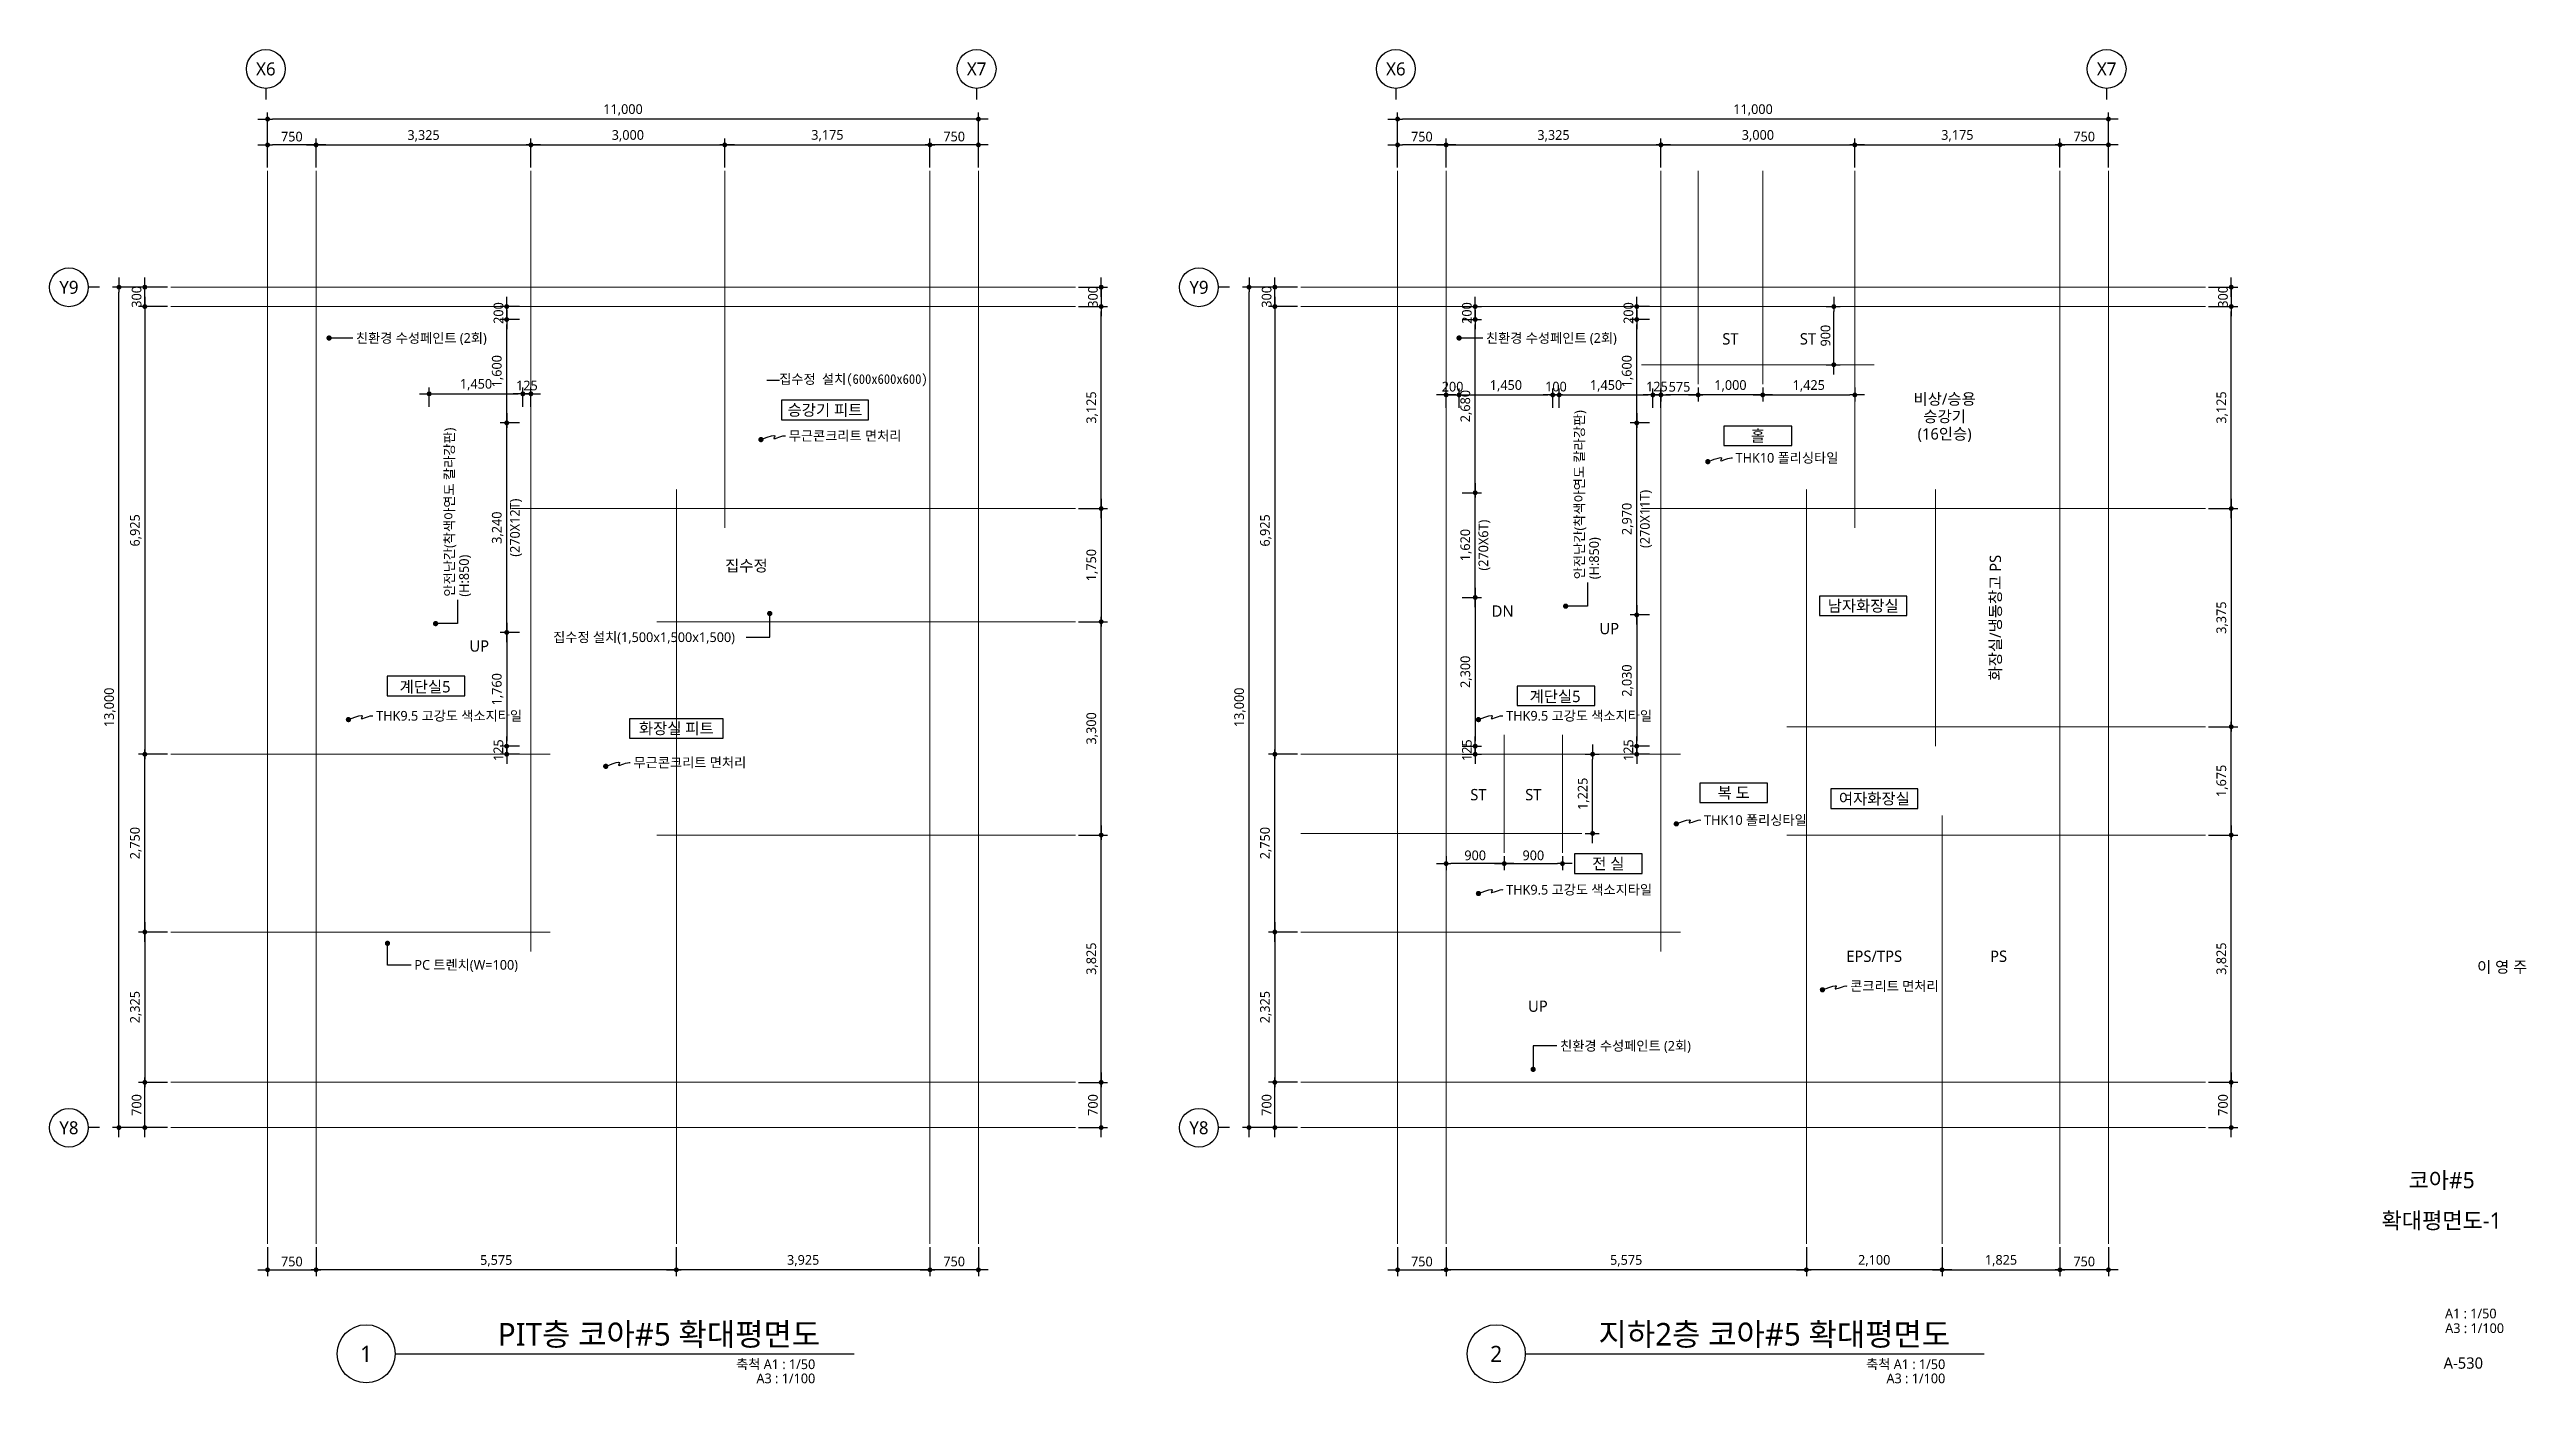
# Model space of a CAD drawing. Header units: millimetres. Extents: x 3320976 to 3527701, y 1183647 to 1243117.
# Drawn here: x 3320976 to 3359308, y 1221647 to 1242280 of the extents above; entities that cross this region are included whole.
import ezdxf
from ezdxf.enums import TextEntityAlignment as Align

# ---------------------------------------------------------------- set-up
doc = ezdxf.new("R2010")
doc.units = ezdxf.units.MM
doc.header["$MEASUREMENT"] = 0
doc.linetypes.add('CEN', pattern=[62, 60, -1, 0, -1])
doc.layers.get('0').update_dxf_attribs({"linetype": 'CONTINUOUS'})
for name, color, linetype, lineweight in [('A-AXIS-BUBL', 7, 'CONTINUOUS', 25), ('A-BORD-TEXT', 3, 'CONTINUOUS', 25), ('A-CNTL', 1, 'CEN', 15), ('A-DIMS', 7, 'CONTINUOUS', 25), ('A-MKXS-LEAD', 7, 'CONTINUOUS', 25), ('A-MKXS-TEXT1', 3, 'CONTINUOUS', 25), ('A-MKXX-NAME', 3, 'CONTINUOUS', 25), ('A-MKXX-SYMB', 7, 'CONTINUOUS', 25), ('A-XXXX-SYMB', 7, 'CONTINUOUS', 25), ('A-XXXX-TXT1', 3, 'CONTINUOUS', 25), ('A-XXXX-TXT2', 3, 'CONTINUOUS', 25)]:
    doc.layers.add(name, color=color, linetype=linetype, lineweight=lineweight)
doc.styles.add('HY울릉도L', font='')
doc.styles.add('돋움', font='')
doc.styles.add('맑은고딕', font='malgun.ttf')
doc.styles.get('HY울릉도L').set_extended_font_data('HYwulM')
doc.styles.get('돋움').set_extended_font_data('DotumChe')
doc.dimstyles.new('CDIM', dxfattribs={"dimtxt": 3, "dimasz": 1.5, "dimexe": 2, "dimexo": 1, "dimgap": 1, "dimtad": 1, "dimdec": 0, "dimrnd": 0.5, "dimzin": 0, "dimdsep": 32, "dimlunit": 6, "dimtxsty": 'HY울릉도L', "dimblk1": '_CIDOT', "dimblk2": '_CIDOT', "dimsah": 1, "dimcen": 5.5, "dimclrd": 2, "dimclre": 2, "dimclrt": 7, "dimadec": 0, "dimazin": 0, "dimtfac": 1, "dimtdec": 0, "dimtix": 1, "dimtmove": 2, "dimatfit": 1, "dimldrblk": '_CIDOT', "dimfxl": 1, "dimtolj": 1, "dimtzin": 0, "dimlwd": -1, "dimarcsym": 0})

msp = doc.modelspace()

# ---------------------------------------------------------------- texts
at = {"layer": 'A-BORD-TEXT', "style": '맑은고딕'}
for s, height, p in [('이 영 주', 175, (3359320.6, 1228001.5)), ('A1 : 1/50', 150, (3358845.7, 1222653.9)), ('A3 : 1/100', 150, (3358960.7, 1222427.1)), ('A-530', 175, (3358636, 1221875.3))]:
    msp.add_text(s, height=height, dxfattribs=at).set_placement(p, align=Align.RIGHT)
for s, p in [('코아#5', (3357995, 1224791.7)), ('확대평면도-1', (3357995, 1224166.7))]:
    msp.add_text(s, height=250, dxfattribs=at).set_placement(p, align=Align.MIDDLE_CENTER)
at = {"layer": 'A-MKXS-TEXT1', "style": '맑은고딕'}
for s, p in [('친환경 수성페인트 (2회)', (3325718.3, 1237818.6)), ('친환경 수성페인트 (2회)', (3343206, 1237818.6)), ('무근콘크리트 면처리', (3332415.5, 1236305.9)), ('THK10 폴리싱타일', (3347069.2, 1235964.7)), ('집수정 설치(1,500x1,500x1,500)', (3328769.7, 1233190.5)), ('THK9.5 고강도 색소지타일', (3326031.7, 1231974.9)), ('THK9.5 고강도 색소지타일', (3343519.2, 1231974.9)), ('무근콘크리트 면처리', (3330013.4, 1231252.3)), ('THK10 폴리싱타일', (3346580.5, 1230362.1)), ('THK9.5 고강도 색소지타일', (3343519.2, 1229284.8)), ('PC 트렌치(W=100)', (3326623, 1228121.9)), ('콘크리트 면처리', (3348842.5, 1227795.1)), ('친환경 수성페인트 (2회)', (3344353, 1226869.3))]:
    msp.add_text(s, height=150, dxfattribs=at).set_placement(p, align=Align.MIDDLE_LEFT)
for s, p in [('안전난간(착색아연도 칼라강판)', (3344650.6, 1234087.4)), ('안전난간(착색아연도 칼라강판)', (3327163.1, 1233817.4)), ('(H:850)', (3344878.1, 1234087.4)), ('(H:850)', (3327390.6, 1233817.4))]:
    msp.add_text(s, height=150, rotation=90, dxfattribs=at).set_placement(p, align=Align.MIDDLE_LEFT)
at = {"layer": 'A-MKXX-NAME', "style": '맑은고딕'}
for s, p in [('ST', (3346988.8, 1237805.4)), ('ST', (3348188.8, 1237805.4)), ('승강기 피트', (3332976.3, 1236705.4)), ('홀', (3347413.8, 1236305.4)), ('집수정', (3331761.4, 1234295.9)), ('DN', (3343463.8, 1233594.5)), ('남자화장실', (3349043.8, 1233675.4)), ('UP', (3327626.3, 1233054.5)), ('UP', (3345113.8, 1233324.5)), ('계단실5', (3326787.7, 1232423.9)), ('계단실5', (3344275.2, 1232273.9)), ('화장실 피트', (3330676.3, 1231779.3)), ('ST', (3343088.8, 1230755.4)), ('ST', (3343938.8, 1230755.4)), ('복 도', (3347038.8, 1230784.4)), ('여자화장실', (3349216.2, 1230692.9)), ('전 실', (3345099.4, 1229687.9)), ('EPS/TPS', (3349213.8, 1228255.4)), ('PS', (3351138.8, 1228255.4)), ('UP', (3344009.4, 1227483.3))]:
    msp.add_text(s, height=175, dxfattribs=at).set_placement(p, align=Align.MIDDLE_CENTER)
msp.add_text('화장실/냉동창고 PS', height=175, rotation=90, dxfattribs=at).set_placement((3351088.8, 1233492.9), align=Align.MIDDLE_CENTER)
at = {"layer": 'A-XXXX-TXT1', "style": '맑은고딕'}
for s, p in [('PIT층 코아#5 확대평면도', (3332904.3, 1222128.1)), ('지하2층 코아#5 확대평면도', (3350391.8, 1222128.1))]:
    msp.add_text(s, height=350, dxfattribs=at).set_placement(p, align=Align.BOTTOM_RIGHT)
for s, p in [('1', (3325876.3, 1222105.4)), ('2', (3343363.8, 1222105.4))]:
    msp.add_text(s, height=250, dxfattribs=at).set_placement(p, align=Align.MIDDLE)
for s, p in [('축척 A1 : 1/50', (3332826.4, 1222019.3)), ('축척 A1 : 1/50', (3350313.9, 1222019.3)), ('A3 : 1/100', (3332826.4, 1221800.4)), ('A3 : 1/100', (3350313.9, 1221800.4))]:
    msp.add_text(s, height=150, dxfattribs=at).set_placement(p, align=Align.TOP_RIGHT)
at = {"layer": 'A-XXXX-TXT2', "ltscale": 0.2, "style": '맑은고딕'}
for s, p in [('X6', (3324323.4, 1241980.4)), ('X7', (3335323.4, 1241980.4)), ('Y9', (3321276.3, 1238602.5)), ('Y8', (3321276.3, 1225602.5))]:
    msp.add_text(s, height=200, dxfattribs=at).set_placement(p, align=Align.MIDDLE)
at = {"layer": 'A-XXXX-TXT2', "style": '돋움'}
msp.add_text('집수정 설치(600x600x600)', height=150, dxfattribs=at).set_placement((3332267.9, 1237183.5), align=Align.MIDDLE_LEFT)

# ---------------------------------------------------------------- blocks, each defined once
blk = doc.blocks.new('_CIDOT')
at = {"color": 0, "linetype": 'ByBlock'}
blk.add_line((2, 0), (-1, 0), dxfattribs=at)
at = {"color": 0, "linetype": 'ByBlock', "const_width": 0.5}
blk.add_lwpolyline([(-0.25, 0, 1), (0.25, 0, 1)], format="xyb", close=True, dxfattribs=at)
blk = doc.blocks.new('*D488')
at = {"layer": 'A-DIMS', "lineweight": -2, "transparency": 16777216}
for p, q in [((-10975, 14850), (-10975, 15700)), ((25, 14850), (25, 15700))]:
    blk.add_line(p, q, dxfattribs=at)
at = {"layer": 'A-DIMS', "transparency": 16777216}
blk.add_line((-50, 15600), (-10900, 15600), dxfattribs=at)
at = {"layer": 'A-DIMS', "transparency": 16777216, "xscale": 75, "yscale": 75, "zscale": 75, "rotation": 180}
blk.add_blockref('_CIDOT', (-10975, 15600), dxfattribs=at)
at = {"layer": 'A-DIMS', "transparency": 16777216, "xscale": 75, "yscale": 75, "zscale": 75}
blk.add_blockref('_CIDOT', (25, 15600), dxfattribs=at)
at = {"layer": 'A-DIMS', "color": 3, "transparency": 16777216, "insert": (-5475, 15740), "char_height": 150, "attachment_point": 5, "style": '맑은고딕'}
blk.add_mtext('\\A1;11,000', dxfattribs=at)
blk = doc.blocks.new('*D489')
at = {"layer": 'A-DIMS', "lineweight": -2, "transparency": 16777216}
for p, q in [((-10975, 14850), (-10975, 15300)), ((-10225, 14849), (-10225, 15300))]:
    blk.add_line(p, q, dxfattribs=at)
at = {"layer": 'A-DIMS', "transparency": 16777216}
blk.add_line((-10300, 15200), (-10900, 15200), dxfattribs=at)
at = {"layer": 'A-DIMS', "transparency": 16777216, "xscale": 75, "yscale": 75, "zscale": 75, "rotation": 180}
blk.add_blockref('_CIDOT', (-10975, 15200), dxfattribs=at)
at = {"layer": 'A-DIMS', "transparency": 16777216, "xscale": 75, "yscale": 75, "zscale": 75}
blk.add_blockref('_CIDOT', (-10225, 15200), dxfattribs=at)
at = {"layer": 'A-DIMS', "color": 3, "transparency": 16777216, "insert": (-10600, 15327), "char_height": 150, "attachment_point": 5, "style": '맑은고딕'}
blk.add_mtext('\\A1;750', dxfattribs=at)
blk = doc.blocks.new('*D490')
at = {"layer": 'A-DIMS', "lineweight": -2, "transparency": 16777216}
for p, q in [((-12525, 13000), (-13375, 13000)), ((-12525, 0), (-13375, 0))]:
    blk.add_line(p, q, dxfattribs=at)
at = {"layer": 'A-DIMS', "transparency": 16777216}
blk.add_line((-13275, 75), (-13275, 12925), dxfattribs=at)
at = {"layer": 'A-DIMS', "transparency": 16777216, "xscale": 75, "yscale": 75, "zscale": 75}
for p, rotation in [((-13275, 13000), 90), ((-13275, 0), 270)]:
    blk.add_blockref('_CIDOT', p, dxfattribs=dict(at, rotation=rotation))
at = {"layer": 'A-DIMS', "color": 3, "transparency": 16777216, "insert": (-13415, 6500), "char_height": 150, "attachment_point": 5, "rotation": 90, "style": '맑은고딕'}
blk.add_mtext('\\A1;13,000', dxfattribs=at)
blk = doc.blocks.new('*D491')
at = {"layer": 'A-DIMS', "lineweight": -2, "transparency": 16777216}
for p, q in [((-12525, 700), (-12975, 700)), ((-12525, 0), (-12975, 0))]:
    blk.add_line(p, q, dxfattribs=at)
at = {"layer": 'A-DIMS', "transparency": 16777216}
blk.add_line((-12875, 75), (-12875, 625), dxfattribs=at)
at = {"layer": 'A-DIMS', "transparency": 16777216, "xscale": 75, "yscale": 75, "zscale": 75}
for p, rotation in [((-12875, 700), 90), ((-12875, 0), 270)]:
    blk.add_blockref('_CIDOT', p, dxfattribs=dict(at, rotation=rotation))
at = {"layer": 'A-DIMS', "color": 3, "transparency": 16777216, "insert": (-13002, 350), "char_height": 150, "attachment_point": 5, "rotation": 90, "style": '맑은고딕'}
blk.add_mtext('\\A1;700', dxfattribs=at)
blk = doc.blocks.new('*D492')
at = {"layer": 'A-DIMS', "transparency": 16777216}
for p, q in [((-12875, 13075), (-12875, 13150)), ((-12875, 12700), (-12875, 13000)), ((-12875, 12625), (-12875, 12550))]:
    blk.add_line(p, q, dxfattribs=at)
at = {"layer": 'A-DIMS', "lineweight": -2, "transparency": 16777216}
for p, q in [((-12525, 13000), (-12975, 13000)), ((-12525, 12700), (-12975, 12700))]:
    blk.add_line(p, q, dxfattribs=at)
at = {"layer": 'A-DIMS', "transparency": 16777216, "xscale": 75, "yscale": 75, "zscale": 75}
for p, rotation in [((-12875, 13000), 270), ((-12875, 12700), 90)]:
    blk.add_blockref('_CIDOT', p, dxfattribs=dict(at, rotation=rotation))
at = {"layer": 'A-DIMS', "color": 3, "transparency": 16777216, "insert": (-13002, 12850), "char_height": 150, "attachment_point": 5, "rotation": 90, "style": '맑은고딕'}
blk.add_mtext('\\A1;300', dxfattribs=at)
blk = doc.blocks.new('*D493')
at = {"layer": 'A-DIMS', "lineweight": -2, "transparency": 16777216}
for p, q in [((1575, 4525), (2025, 4525)), ((1575, 700), (2025, 700))]:
    blk.add_line(p, q, dxfattribs=at)
at = {"layer": 'A-DIMS', "transparency": 16777216}
blk.add_line((1925, 775), (1925, 4450), dxfattribs=at)
at = {"layer": 'A-DIMS', "transparency": 16777216, "xscale": 75, "yscale": 75, "zscale": 75}
for p, rotation in [((1925, 4525), 90), ((1925, 700), 270)]:
    blk.add_blockref('_CIDOT', p, dxfattribs=dict(at, rotation=rotation))
at = {"layer": 'A-DIMS', "color": 3, "transparency": 16777216, "insert": (1785, 2613), "char_height": 150, "attachment_point": 5, "rotation": 90, "style": '맑은고딕'}
blk.add_mtext('\\A1;3,825', dxfattribs=at)
blk = doc.blocks.new('*D494')
at = {"layer": 'A-DIMS', "lineweight": -2, "transparency": 16777216}
for p, q in [((1575, 700), (2025, 700)), ((1575, 0), (2025, 0))]:
    blk.add_line(p, q, dxfattribs=at)
at = {"layer": 'A-DIMS', "transparency": 16777216}
blk.add_line((1925, 75), (1925, 625), dxfattribs=at)
at = {"layer": 'A-DIMS', "transparency": 16777216, "xscale": 75, "yscale": 75, "zscale": 75}
for p, rotation in [((1925, 700), 90), ((1925, 0), 270)]:
    blk.add_blockref('_CIDOT', p, dxfattribs=dict(at, rotation=rotation))
at = {"layer": 'A-DIMS', "color": 3, "transparency": 16777216, "insert": (1798, 350), "char_height": 150, "attachment_point": 5, "rotation": 90, "style": '맑은고딕'}
blk.add_mtext('\\A1;700', dxfattribs=at)
blk = doc.blocks.new('*D495')
at = {"layer": 'A-DIMS', "lineweight": -2, "transparency": 16777216}
for p, q in [((-725, -1850), (-725, -2300)), ((25, -1850), (25, -2300))]:
    blk.add_line(p, q, dxfattribs=at)
at = {"layer": 'A-DIMS', "transparency": 16777216}
blk.add_line((-50, -2200), (-650, -2200), dxfattribs=at)
at = {"layer": 'A-DIMS', "transparency": 16777216, "xscale": 75, "yscale": 75, "zscale": 75, "rotation": 180}
blk.add_blockref('_CIDOT', (-725, -2200), dxfattribs=at)
at = {"layer": 'A-DIMS', "transparency": 16777216, "xscale": 75, "yscale": 75, "zscale": 75}
blk.add_blockref('_CIDOT', (25, -2200), dxfattribs=at)
at = {"layer": 'A-DIMS', "color": 3, "transparency": 16777216, "insert": (-350, -2073), "char_height": 150, "attachment_point": 5, "style": '맑은고딕'}
blk.add_mtext('\\A1;750', dxfattribs=at)
blk = doc.blocks.new('*D496')
at = {"layer": 'A-DIMS', "lineweight": -2, "transparency": 16777216}
for p, q in [((-4650, -1850), (-4650, -2300)), ((-2550, -1850), (-2550, -2300))]:
    blk.add_line(p, q, dxfattribs=at)
at = {"layer": 'A-DIMS', "transparency": 16777216}
blk.add_line((-2625, -2200), (-4575, -2200), dxfattribs=at)
at = {"layer": 'A-DIMS', "transparency": 16777216, "xscale": 75, "yscale": 75, "zscale": 75, "rotation": 180}
blk.add_blockref('_CIDOT', (-4650, -2200), dxfattribs=at)
at = {"layer": 'A-DIMS', "transparency": 16777216, "xscale": 75, "yscale": 75, "zscale": 75}
blk.add_blockref('_CIDOT', (-2550, -2200), dxfattribs=at)
at = {"layer": 'A-DIMS', "color": 3, "transparency": 16777216, "insert": (-3600, -2060), "char_height": 150, "attachment_point": 5, "style": '맑은고딕'}
blk.add_mtext('\\A1;2,100', dxfattribs=at)
blk = doc.blocks.new('*D497')
at = {"layer": 'A-DIMS', "lineweight": -2, "transparency": 16777216}
for p, q in [((-10975, -1850), (-10975, -2300)), ((-10225, -1850), (-10225, -2300))]:
    blk.add_line(p, q, dxfattribs=at)
at = {"layer": 'A-DIMS', "transparency": 16777216}
blk.add_line((-10900, -2200), (-10300, -2200), dxfattribs=at)
at = {"layer": 'A-DIMS', "transparency": 16777216, "xscale": 75, "yscale": 75, "zscale": 75, "rotation": 180}
blk.add_blockref('_CIDOT', (-10975, -2200), dxfattribs=at)
at = {"layer": 'A-DIMS', "transparency": 16777216, "xscale": 75, "yscale": 75, "zscale": 75}
blk.add_blockref('_CIDOT', (-10225, -2200), dxfattribs=at)
at = {"layer": 'A-DIMS', "color": 3, "transparency": 16777216, "insert": (-10600, -2073), "char_height": 150, "attachment_point": 5, "style": '맑은고딕'}
blk.add_mtext('\\A1;750', dxfattribs=at)
blk = doc.blocks.new('*D498')
at = {"layer": 'A-DIMS', "lineweight": -2, "transparency": 16777216}
for p, q in [((-10225, -1850), (-10225, -2300)), ((-4650, -1850), (-4650, -2300))]:
    blk.add_line(p, q, dxfattribs=at)
at = {"layer": 'A-DIMS', "transparency": 16777216}
blk.add_line((-4725, -2200), (-10150, -2200), dxfattribs=at)
at = {"layer": 'A-DIMS', "transparency": 16777216, "xscale": 75, "yscale": 75, "zscale": 75, "rotation": 180}
blk.add_blockref('_CIDOT', (-10225, -2200), dxfattribs=at)
at = {"layer": 'A-DIMS', "transparency": 16777216, "xscale": 75, "yscale": 75, "zscale": 75}
blk.add_blockref('_CIDOT', (-4650, -2200), dxfattribs=at)
at = {"layer": 'A-DIMS', "color": 3, "transparency": 16777216, "insert": (-7438, -2061), "char_height": 150, "attachment_point": 5, "style": '맑은고딕'}
blk.add_mtext('\\A1;5,575', dxfattribs=at)
blk = doc.blocks.new('*D499')
at = {"layer": 'A-DIMS', "lineweight": -2, "transparency": 16777216}
for p, q in [((1575, 9575), (2025, 9575)), ((1575, 6200), (2025, 6200))]:
    blk.add_line(p, q, dxfattribs=at)
at = {"layer": 'A-DIMS', "transparency": 16777216}
blk.add_line((1925, 9500), (1925, 6275), dxfattribs=at)
at = {"layer": 'A-DIMS', "transparency": 16777216, "xscale": 75, "yscale": 75, "zscale": 75}
for p, rotation in [((1925, 9575), 90), ((1925, 6200), 270)]:
    blk.add_blockref('_CIDOT', p, dxfattribs=dict(at, rotation=rotation))
at = {"layer": 'A-DIMS', "color": 3, "transparency": 16777216, "insert": (1785, 7888), "char_height": 150, "attachment_point": 5, "rotation": 90, "style": '맑은고딕'}
blk.add_mtext('\\A1;3,375', dxfattribs=at)
blk = doc.blocks.new('*D500')
at = {"layer": 'A-DIMS', "transparency": 16777216}
for p, q in [((1925, 13075), (1925, 13150)), ((1925, 13000), (1925, 12700)), ((1925, 12625), (1925, 12550))]:
    blk.add_line(p, q, dxfattribs=at)
at = {"layer": 'A-DIMS', "lineweight": -2, "transparency": 16777216}
for p, q in [((1575, 13000), (2025, 13000)), ((1575, 12700), (2025, 12700))]:
    blk.add_line(p, q, dxfattribs=at)
at = {"layer": 'A-DIMS', "transparency": 16777216, "xscale": 75, "yscale": 75, "zscale": 75}
for p, rotation in [((1925, 13000), 270), ((1925, 12700), 90)]:
    blk.add_blockref('_CIDOT', p, dxfattribs=dict(at, rotation=rotation))
at = {"layer": 'A-DIMS', "color": 3, "transparency": 16777216, "insert": (1798, 12850), "char_height": 150, "attachment_point": 5, "rotation": 90, "style": '맑은고딕'}
blk.add_mtext('\\A1;300', dxfattribs=at)
blk = doc.blocks.new('*D501')
at = {"layer": 'A-DIMS', "lineweight": -2, "transparency": 16777216}
for p, q in [((1575, 12700), (2025, 12700)), ((1575, 9575), (2025, 9575))]:
    blk.add_line(p, q, dxfattribs=at)
at = {"layer": 'A-DIMS', "transparency": 16777216}
blk.add_line((1925, 9650), (1925, 12625), dxfattribs=at)
at = {"layer": 'A-DIMS', "transparency": 16777216, "xscale": 75, "yscale": 75, "zscale": 75}
for p, rotation in [((1925, 12700), 90), ((1925, 9575), 270)]:
    blk.add_blockref('_CIDOT', p, dxfattribs=dict(at, rotation=rotation))
at = {"layer": 'A-DIMS', "color": 3, "transparency": 16777216, "insert": (1785, 11138), "char_height": 150, "attachment_point": 5, "rotation": 90, "style": '맑은고딕'}
blk.add_mtext('\\A1;3,125', dxfattribs=at)
blk = doc.blocks.new('*D502')
at = {"layer": 'A-DIMS', "lineweight": -2, "transparency": 16777216}
for p, q in [((-725, 14851), (-725, 15301)), ((25, 14850), (25, 15301))]:
    blk.add_line(p, q, dxfattribs=at)
at = {"layer": 'A-DIMS', "transparency": 16777216}
blk.add_line((-50, 15201), (-650, 15201), dxfattribs=at)
at = {"layer": 'A-DIMS', "transparency": 16777216, "xscale": 75, "yscale": 75, "zscale": 75, "rotation": 180}
blk.add_blockref('_CIDOT', (-725, 15201), dxfattribs=at)
at = {"layer": 'A-DIMS', "transparency": 16777216, "xscale": 75, "yscale": 75, "zscale": 75}
blk.add_blockref('_CIDOT', (25, 15201), dxfattribs=at)
at = {"layer": 'A-DIMS', "color": 3, "transparency": 16777216, "insert": (-350, 15328), "char_height": 150, "attachment_point": 5, "style": '맑은고딕'}
blk.add_mtext('\\A1;750', dxfattribs=at)
blk = doc.blocks.new('*D503')
at = {"layer": 'A-DIMS', "lineweight": -2, "transparency": 16777216}
for p, q in [((-3900, 14849), (-3900, 15301)), ((-725, 14851), (-725, 15301))]:
    blk.add_line(p, q, dxfattribs=at)
at = {"layer": 'A-DIMS', "transparency": 16777216}
blk.add_line((-3825, 15201), (-800, 15201), dxfattribs=at)
at = {"layer": 'A-DIMS', "transparency": 16777216, "xscale": 75, "yscale": 75, "zscale": 75, "rotation": 180}
blk.add_blockref('_CIDOT', (-3900, 15201), dxfattribs=at)
at = {"layer": 'A-DIMS', "transparency": 16777216, "xscale": 75, "yscale": 75, "zscale": 75}
blk.add_blockref('_CIDOT', (-725, 15201), dxfattribs=at)
at = {"layer": 'A-DIMS', "color": 3, "transparency": 16777216, "insert": (-2313, 15341), "char_height": 150, "attachment_point": 5, "style": '맑은고딕'}
blk.add_mtext('\\A1;3,175', dxfattribs=at)
blk = doc.blocks.new('*D504')
at = {"layer": 'A-DIMS', "lineweight": -2, "transparency": 16777216}
for p, q in [((-10225, 14849), (-10225, 15300)), ((-6900, 14849), (-6900, 15300))]:
    blk.add_line(p, q, dxfattribs=at)
at = {"layer": 'A-DIMS', "transparency": 16777216}
blk.add_line((-10150, 15200), (-6975, 15200), dxfattribs=at)
at = {"layer": 'A-DIMS', "transparency": 16777216, "xscale": 75, "yscale": 75, "zscale": 75, "rotation": 180}
blk.add_blockref('_CIDOT', (-10225, 15200), dxfattribs=at)
at = {"layer": 'A-DIMS', "transparency": 16777216, "xscale": 75, "yscale": 75, "zscale": 75}
blk.add_blockref('_CIDOT', (-6900, 15200), dxfattribs=at)
at = {"layer": 'A-DIMS', "color": 3, "transparency": 16777216, "insert": (-8563, 15340), "char_height": 150, "attachment_point": 5, "style": '맑은고딕'}
blk.add_mtext('\\A1;3,325', dxfattribs=at)
blk = doc.blocks.new('*D505')
at = {"layer": 'A-DIMS', "lineweight": -2, "transparency": 16777216}
for p, q in [((-6900, 14849), (-6900, 15301)), ((-3900, 14851), (-3900, 15301))]:
    blk.add_line(p, q, dxfattribs=at)
at = {"layer": 'A-DIMS', "transparency": 16777216}
blk.add_line((-6825, 15201), (-3975, 15201), dxfattribs=at)
at = {"layer": 'A-DIMS', "transparency": 16777216, "xscale": 75, "yscale": 75, "zscale": 75, "rotation": 180}
blk.add_blockref('_CIDOT', (-6900, 15201), dxfattribs=at)
at = {"layer": 'A-DIMS', "transparency": 16777216, "xscale": 75, "yscale": 75, "zscale": 75}
blk.add_blockref('_CIDOT', (-3900, 15201), dxfattribs=at)
at = {"layer": 'A-DIMS', "color": 3, "transparency": 16777216, "insert": (-5400, 15341), "char_height": 150, "attachment_point": 5, "style": '맑은고딕'}
blk.add_mtext('\\A1;3,000', dxfattribs=at)
blk = doc.blocks.new('*D506')
at = {"layer": 'A-DIMS', "lineweight": -2, "transparency": 16777216}
for p, q in [((-12525, 12700), (-12975, 12700)), ((-12525, 5775), (-12975, 5775))]:
    blk.add_line(p, q, dxfattribs=at)
at = {"layer": 'A-DIMS', "transparency": 16777216}
blk.add_line((-12875, 12625), (-12875, 5850), dxfattribs=at)
at = {"layer": 'A-DIMS', "transparency": 16777216, "xscale": 75, "yscale": 75, "zscale": 75}
for p, rotation in [((-12875, 12700), 90), ((-12875, 5775), 270)]:
    blk.add_blockref('_CIDOT', p, dxfattribs=dict(at, rotation=rotation))
at = {"layer": 'A-DIMS', "color": 3, "transparency": 16777216, "insert": (-13015, 9237), "char_height": 150, "attachment_point": 5, "rotation": 90, "style": '맑은고딕'}
blk.add_mtext('\\A1;6,925', dxfattribs=at)
blk = doc.blocks.new('*D507')
at = {"layer": 'A-DIMS', "lineweight": -2, "transparency": 16777216}
for p, q in [((-12525, 3025), (-12975, 3025)), ((-12525, 700), (-12975, 700))]:
    blk.add_line(p, q, dxfattribs=at)
at = {"layer": 'A-DIMS', "transparency": 16777216}
blk.add_line((-12875, 2950), (-12875, 775), dxfattribs=at)
at = {"layer": 'A-DIMS', "transparency": 16777216, "xscale": 75, "yscale": 75, "zscale": 75}
for p, rotation in [((-12875, 3025), 90), ((-12875, 700), 270)]:
    blk.add_blockref('_CIDOT', p, dxfattribs=dict(at, rotation=rotation))
at = {"layer": 'A-DIMS', "color": 3, "transparency": 16777216, "insert": (-13015, 1863), "char_height": 150, "attachment_point": 5, "rotation": 90, "style": '맑은고딕'}
blk.add_mtext('\\A1;2,325', dxfattribs=at)
blk = doc.blocks.new('*D508')
at = {"layer": 'A-DIMS', "lineweight": -2, "transparency": 16777216}
for p, q in [((-12525, 5775), (-12975, 5775)), ((-12525, 3025), (-12975, 3025))]:
    blk.add_line(p, q, dxfattribs=at)
at = {"layer": 'A-DIMS', "transparency": 16777216}
blk.add_line((-12875, 3100), (-12875, 5700), dxfattribs=at)
at = {"layer": 'A-DIMS', "transparency": 16777216, "xscale": 75, "yscale": 75, "zscale": 75}
for p, rotation in [((-12875, 5775), 90), ((-12875, 3025), 270)]:
    blk.add_blockref('_CIDOT', p, dxfattribs=dict(at, rotation=rotation))
at = {"layer": 'A-DIMS', "color": 3, "transparency": 16777216, "insert": (-13015, 4400), "char_height": 150, "attachment_point": 5, "rotation": 90, "style": '맑은고딕'}
blk.add_mtext('\\A1;2,750', dxfattribs=at)
blk = doc.blocks.new('*D509')
at = {"layer": 'A-DIMS', "lineweight": -2, "transparency": 16777216}
for p, q in [((-2550, -1850), (-2550, -2300)), ((-725, -1850), (-725, -2300))]:
    blk.add_line(p, q, dxfattribs=at)
at = {"layer": 'A-DIMS', "transparency": 16777216}
blk.add_line((-2475, -2200), (-800, -2200), dxfattribs=at)
at = {"layer": 'A-DIMS', "transparency": 16777216, "xscale": 75, "yscale": 75, "zscale": 75, "rotation": 180}
blk.add_blockref('_CIDOT', (-2550, -2200), dxfattribs=at)
at = {"layer": 'A-DIMS', "transparency": 16777216, "xscale": 75, "yscale": 75, "zscale": 75}
blk.add_blockref('_CIDOT', (-725, -2200), dxfattribs=at)
at = {"layer": 'A-DIMS', "color": 3, "transparency": 16777216, "insert": (-1638, -2060), "char_height": 150, "attachment_point": 5, "style": '맑은고딕'}
blk.add_mtext('\\A1;1,825', dxfattribs=at)
blk = doc.blocks.new('*D510')
at = {"layer": 'A-DIMS', "lineweight": -2, "transparency": 16777216}
for p, q in [((1575, 6200), (2025, 6200)), ((1575, 4525), (2025, 4525))]:
    blk.add_line(p, q, dxfattribs=at)
at = {"layer": 'A-DIMS', "transparency": 16777216}
blk.add_line((1925, 4600), (1925, 6125), dxfattribs=at)
at = {"layer": 'A-DIMS', "transparency": 16777216, "xscale": 75, "yscale": 75, "zscale": 75}
for p, rotation in [((1925, 6200), 90), ((1925, 4525), 270)]:
    blk.add_blockref('_CIDOT', p, dxfattribs=dict(at, rotation=rotation))
at = {"layer": 'A-DIMS', "color": 3, "transparency": 16777216, "insert": (1785, 5363), "char_height": 150, "attachment_point": 5, "rotation": 90, "style": '맑은고딕'}
blk.add_mtext('\\A1;1,675', dxfattribs=at)
blk = doc.blocks.new('*D93')
at = {"layer": 'A-DIMS', "lineweight": -2, "transparency": 16777216}
for p, q in [((3343489, 1229805), (3343489, 1229588)), ((3344389, 1229805), (3344389, 1229588))]:
    blk.add_line(p, q, dxfattribs=at)
at = {"layer": 'A-DIMS', "transparency": 16777216}
blk.add_line((3343564, 1229688), (3344314, 1229688), dxfattribs=at)
at = {"layer": 'A-DIMS', "transparency": 16777216, "xscale": 75, "yscale": 75, "zscale": 75, "rotation": 180}
blk.add_blockref('_CIDOT', (3343489, 1229688), dxfattribs=at)
at = {"layer": 'A-DIMS', "transparency": 16777216, "xscale": 75, "yscale": 75, "zscale": 75}
blk.add_blockref('_CIDOT', (3344389, 1229688), dxfattribs=at)
at = {"layer": 'A-DIMS', "color": 3, "transparency": 16777216, "insert": (3343939, 1229815), "char_height": 150, "attachment_point": 5, "style": '맑은고딕'}
blk.add_mtext('\\A1;900', dxfattribs=at)
blk = doc.blocks.new('*D94')
at = {"layer": 'A-DIMS', "lineweight": -2, "transparency": 16777216}
for p, q in [((3342589, 1229805), (3342589, 1229588)), ((3343489, 1229805), (3343489, 1229588))]:
    blk.add_line(p, q, dxfattribs=at)
at = {"layer": 'A-DIMS', "transparency": 16777216}
blk.add_line((3343414, 1229688), (3342664, 1229688), dxfattribs=at)
at = {"layer": 'A-DIMS', "transparency": 16777216, "xscale": 75, "yscale": 75, "zscale": 75, "rotation": 180}
blk.add_blockref('_CIDOT', (3342589, 1229688), dxfattribs=at)
at = {"layer": 'A-DIMS', "transparency": 16777216, "xscale": 75, "yscale": 75, "zscale": 75}
blk.add_blockref('_CIDOT', (3343489, 1229688), dxfattribs=at)
at = {"layer": 'A-DIMS', "color": 3, "transparency": 16777216, "insert": (3343039, 1229815), "char_height": 150, "attachment_point": 5, "style": '맑은고딕'}
blk.add_mtext('\\A1;900', dxfattribs=at)
blk = doc.blocks.new('*D95')
at = {"layer": 'A-DIMS', "lineweight": -2, "transparency": 16777216}
for p, q in [((3344739, 1231380), (3344956, 1231380)), ((3344739, 1230155), (3344956, 1230155))]:
    blk.add_line(p, q, dxfattribs=at)
at = {"layer": 'A-DIMS', "transparency": 16777216}
blk.add_line((3344856, 1230230), (3344856, 1231305), dxfattribs=at)
at = {"layer": 'A-DIMS', "transparency": 16777216, "xscale": 75, "yscale": 75, "zscale": 75}
for p, rotation in [((3344856, 1231380), 90), ((3344856, 1230155), 270)]:
    blk.add_blockref('_CIDOT', p, dxfattribs=dict(at, rotation=rotation))
at = {"layer": 'A-DIMS', "color": 3, "transparency": 16777216, "insert": (3344716, 1230768), "char_height": 150, "attachment_point": 5, "rotation": 90, "style": '맑은고딕'}
blk.add_mtext('\\A1;1,225', dxfattribs=at)
blk = doc.blocks.new('*D96')
at = {"layer": 'A-DIMS', "lineweight": -2, "transparency": 16777216}
for p, q in [((3347489, 1237055), (3347489, 1236838)), ((3348914, 1237055), (3348914, 1236838))]:
    blk.add_line(p, q, dxfattribs=at)
at = {"layer": 'A-DIMS', "transparency": 16777216}
blk.add_line((3347564, 1236938), (3348839, 1236938), dxfattribs=at)
at = {"layer": 'A-DIMS', "transparency": 16777216, "xscale": 75, "yscale": 75, "zscale": 75, "rotation": 180}
blk.add_blockref('_CIDOT', (3347489, 1236938), dxfattribs=at)
at = {"layer": 'A-DIMS', "transparency": 16777216, "xscale": 75, "yscale": 75, "zscale": 75}
blk.add_blockref('_CIDOT', (3348914, 1236938), dxfattribs=at)
at = {"layer": 'A-DIMS', "color": 3, "transparency": 16777216, "insert": (3348201, 1237078), "char_height": 150, "attachment_point": 5, "style": '맑은고딕'}
blk.add_mtext('\\A1;1,425', dxfattribs=at)
blk = doc.blocks.new('*D97')
at = {"layer": 'A-DIMS', "lineweight": -2, "transparency": 16777216}
for p, q in [((3346489, 1237055), (3346489, 1236838)), ((3347489, 1237055), (3347489, 1236838))]:
    blk.add_line(p, q, dxfattribs=at)
at = {"layer": 'A-DIMS', "transparency": 16777216}
blk.add_line((3347414, 1236938), (3346564, 1236938), dxfattribs=at)
at = {"layer": 'A-DIMS', "transparency": 16777216, "xscale": 75, "yscale": 75, "zscale": 75, "rotation": 180}
blk.add_blockref('_CIDOT', (3346489, 1236938), dxfattribs=at)
at = {"layer": 'A-DIMS', "transparency": 16777216, "xscale": 75, "yscale": 75, "zscale": 75}
blk.add_blockref('_CIDOT', (3347489, 1236938), dxfattribs=at)
at = {"layer": 'A-DIMS', "color": 3, "transparency": 16777216, "insert": (3346989, 1237078), "char_height": 150, "attachment_point": 5, "style": '맑은고딕'}
blk.add_mtext('\\A1;1,000', dxfattribs=at)
blk = doc.blocks.new('*D98')
at = {"layer": 'A-DIMS', "lineweight": -2, "transparency": 16777216}
for p, q in [((3345914, 1237055), (3345914, 1236838)), ((3346489, 1237055), (3346489, 1236838))]:
    blk.add_line(p, q, dxfattribs=at)
at = {"layer": 'A-DIMS', "transparency": 16777216}
blk.add_line((3346414, 1236938), (3345989, 1236938), dxfattribs=at)
at = {"layer": 'A-DIMS', "transparency": 16777216, "xscale": 75, "yscale": 75, "zscale": 75, "rotation": 180}
blk.add_blockref('_CIDOT', (3345914, 1236938), dxfattribs=at)
at = {"layer": 'A-DIMS', "transparency": 16777216, "xscale": 75, "yscale": 75, "zscale": 75}
blk.add_blockref('_CIDOT', (3346489, 1236938), dxfattribs=at)
at = {"layer": 'A-DIMS', "color": 3, "transparency": 16777216, "insert": (3346201, 1237064), "char_height": 150, "attachment_point": 5, "style": '맑은고딕'}
blk.add_mtext('\\A1;575', dxfattribs=at)
blk = doc.blocks.new('*D99')
at = {"layer": 'A-DIMS', "lineweight": -2, "transparency": 16777216}
for p, q in [((3348471, 1238305), (3348689, 1238305)), ((3348471, 1237405), (3348689, 1237405))]:
    blk.add_line(p, q, dxfattribs=at)
at = {"layer": 'A-DIMS', "transparency": 16777216}
blk.add_line((3348589, 1237480), (3348589, 1238230), dxfattribs=at)
at = {"layer": 'A-DIMS', "transparency": 16777216, "xscale": 75, "yscale": 75, "zscale": 75}
for p, rotation in [((3348589, 1238305), 90), ((3348589, 1237405), 270)]:
    blk.add_blockref('_CIDOT', p, dxfattribs=dict(at, rotation=rotation))
at = {"layer": 'A-DIMS', "color": 3, "transparency": 16777216, "insert": (3348461, 1237855), "char_height": 150, "attachment_point": 5, "rotation": 90, "style": '맑은고딕'}
blk.add_mtext('\\A1;900', dxfattribs=at)
blk = doc.blocks.new('비상승용승강기16인승')
at = {"layer": 'A-MKXX-NAME', "style": '맑은고딕'}
for s, p in [('비상/승용', (0, 270)), ('승강기', (0, 0)), ('(16인승)', (0, -270))]:
    blk.add_text(s, height=175, dxfattribs=at).set_placement(p, align=Align.MIDDLE_CENTER)
blk = doc.blocks.new('*D107')
at = {"layer": 'A-DIMS', "lineweight": -2, "transparency": 16777216}
for p, q in [((3324351, 1240455), (3324351, 1241305)), ((3335351, 1240455), (3335351, 1241305))]:
    blk.add_line(p, q, dxfattribs=at)
at = {"layer": 'A-DIMS', "transparency": 16777216}
blk.add_line((3335276, 1241205), (3324426, 1241205), dxfattribs=at)
at = {"layer": 'A-DIMS', "transparency": 16777216, "xscale": 75, "yscale": 75, "zscale": 75, "rotation": 180}
blk.add_blockref('_CIDOT', (3324351, 1241205), dxfattribs=at)
at = {"layer": 'A-DIMS', "transparency": 16777216, "xscale": 75, "yscale": 75, "zscale": 75}
blk.add_blockref('_CIDOT', (3335351, 1241205), dxfattribs=at)
at = {"layer": 'A-DIMS', "color": 3, "transparency": 16777216, "insert": (3329851, 1241346), "char_height": 150, "attachment_point": 5, "style": '맑은고딕'}
blk.add_mtext('\\A1;11,000', dxfattribs=at)
blk = doc.blocks.new('*D108')
at = {"layer": 'A-DIMS', "lineweight": -2, "transparency": 16777216}
for p, q in [((3324351, 1240455), (3324351, 1240905)), ((3325101, 1240455), (3325101, 1240905))]:
    blk.add_line(p, q, dxfattribs=at)
at = {"layer": 'A-DIMS', "transparency": 16777216}
blk.add_line((3325026, 1240805), (3324426, 1240805), dxfattribs=at)
at = {"layer": 'A-DIMS', "transparency": 16777216, "xscale": 75, "yscale": 75, "zscale": 75, "rotation": 180}
blk.add_blockref('_CIDOT', (3324351, 1240805), dxfattribs=at)
at = {"layer": 'A-DIMS', "transparency": 16777216, "xscale": 75, "yscale": 75, "zscale": 75}
blk.add_blockref('_CIDOT', (3325101, 1240805), dxfattribs=at)
at = {"layer": 'A-DIMS', "color": 3, "transparency": 16777216, "insert": (3324726, 1240933), "char_height": 150, "attachment_point": 5, "style": '맑은고딕'}
blk.add_mtext('\\A1;750', dxfattribs=at)
blk = doc.blocks.new('*D109')
at = {"layer": 'A-DIMS', "lineweight": -2, "transparency": 16777216}
for p, q in [((3322801, 1238605), (3321951, 1238605)), ((3322801, 1225605), (3321951, 1225605))]:
    blk.add_line(p, q, dxfattribs=at)
at = {"layer": 'A-DIMS', "transparency": 16777216}
blk.add_line((3322051, 1225680), (3322051, 1238530), dxfattribs=at)
at = {"layer": 'A-DIMS', "transparency": 16777216, "xscale": 75, "yscale": 75, "zscale": 75}
for p, rotation in [((3322051, 1238605), 90), ((3322051, 1225605), 270)]:
    blk.add_blockref('_CIDOT', p, dxfattribs=dict(at, rotation=rotation))
at = {"layer": 'A-DIMS', "color": 3, "transparency": 16777216, "insert": (3321911, 1232105), "char_height": 150, "attachment_point": 5, "rotation": 90, "style": '맑은고딕'}
blk.add_mtext('\\A1;13,000', dxfattribs=at)
blk = doc.blocks.new('*D110')
at = {"layer": 'A-DIMS', "lineweight": -2, "transparency": 16777216}
for p, q in [((3322801, 1226305), (3322351, 1226305)), ((3322801, 1225605), (3322351, 1225605))]:
    blk.add_line(p, q, dxfattribs=at)
at = {"layer": 'A-DIMS', "transparency": 16777216}
blk.add_line((3322451, 1225680), (3322451, 1226230), dxfattribs=at)
at = {"layer": 'A-DIMS', "transparency": 16777216, "xscale": 75, "yscale": 75, "zscale": 75}
for p, rotation in [((3322451, 1226305), 90), ((3322451, 1225605), 270)]:
    blk.add_blockref('_CIDOT', p, dxfattribs=dict(at, rotation=rotation))
at = {"layer": 'A-DIMS', "color": 3, "transparency": 16777216, "insert": (3322324, 1225955), "char_height": 150, "attachment_point": 5, "rotation": 90, "style": '맑은고딕'}
blk.add_mtext('\\A1;700', dxfattribs=at)
blk = doc.blocks.new('*D111')
at = {"layer": 'A-DIMS', "lineweight": -2, "transparency": 16777216}
for p, q in [((3322801, 1238605), (3322351, 1238605)), ((3322801, 1238305), (3322351, 1238305))]:
    blk.add_line(p, q, dxfattribs=at)
at = {"layer": 'A-DIMS', "transparency": 16777216}
for p, q in [((3322451, 1238680), (3322451, 1238755)), ((3322451, 1238305), (3322451, 1238605)), ((3322451, 1238230), (3322451, 1238155))]:
    blk.add_line(p, q, dxfattribs=at)
at = {"layer": 'A-DIMS', "transparency": 16777216, "xscale": 75, "yscale": 75, "zscale": 75}
for p, rotation in [((3322451, 1238605), 270), ((3322451, 1238305), 90)]:
    blk.add_blockref('_CIDOT', p, dxfattribs=dict(at, rotation=rotation))
at = {"layer": 'A-DIMS', "color": 3, "transparency": 16777216, "insert": (3322324, 1238455), "char_height": 150, "attachment_point": 5, "rotation": 90, "style": '맑은고딕'}
blk.add_mtext('\\A1;300', dxfattribs=at)
blk = doc.blocks.new('*D112')
at = {"layer": 'A-DIMS', "lineweight": -2, "transparency": 16777216}
for p, q in [((3336901, 1230130), (3337351, 1230130)), ((3336901, 1226305), (3337351, 1226305))]:
    blk.add_line(p, q, dxfattribs=at)
at = {"layer": 'A-DIMS', "transparency": 16777216}
blk.add_line((3337251, 1226380), (3337251, 1230055), dxfattribs=at)
at = {"layer": 'A-DIMS', "transparency": 16777216, "xscale": 75, "yscale": 75, "zscale": 75}
for p, rotation in [((3337251, 1230130), 90), ((3337251, 1226305), 270)]:
    blk.add_blockref('_CIDOT', p, dxfattribs=dict(at, rotation=rotation))
at = {"layer": 'A-DIMS', "color": 3, "transparency": 16777216, "insert": (3337111, 1228218), "char_height": 150, "attachment_point": 5, "rotation": 90, "style": '맑은고딕'}
blk.add_mtext('\\A1;3,825', dxfattribs=at)
blk = doc.blocks.new('*D113')
at = {"layer": 'A-DIMS', "lineweight": -2, "transparency": 16777216}
for p, q in [((3336901, 1226305), (3337351, 1226305)), ((3336901, 1225605), (3337351, 1225605))]:
    blk.add_line(p, q, dxfattribs=at)
at = {"layer": 'A-DIMS', "transparency": 16777216}
blk.add_line((3337251, 1225680), (3337251, 1226230), dxfattribs=at)
at = {"layer": 'A-DIMS', "transparency": 16777216, "xscale": 75, "yscale": 75, "zscale": 75}
for p, rotation in [((3337251, 1226305), 90), ((3337251, 1225605), 270)]:
    blk.add_blockref('_CIDOT', p, dxfattribs=dict(at, rotation=rotation))
at = {"layer": 'A-DIMS', "color": 3, "transparency": 16777216, "insert": (3337124, 1225955), "char_height": 150, "attachment_point": 5, "rotation": 90, "style": '맑은고딕'}
blk.add_mtext('\\A1;700', dxfattribs=at)
blk = doc.blocks.new('*D114')
at = {"layer": 'A-DIMS', "lineweight": -2, "transparency": 16777216}
for p, q in [((3334601, 1223755), (3334601, 1223305)), ((3335351, 1223755), (3335351, 1223305))]:
    blk.add_line(p, q, dxfattribs=at)
at = {"layer": 'A-DIMS', "transparency": 16777216}
blk.add_line((3335276, 1223405), (3334676, 1223405), dxfattribs=at)
at = {"layer": 'A-DIMS', "transparency": 16777216, "xscale": 75, "yscale": 75, "zscale": 75, "rotation": 180}
blk.add_blockref('_CIDOT', (3334601, 1223405), dxfattribs=at)
at = {"layer": 'A-DIMS', "transparency": 16777216, "xscale": 75, "yscale": 75, "zscale": 75}
blk.add_blockref('_CIDOT', (3335351, 1223405), dxfattribs=at)
at = {"layer": 'A-DIMS', "color": 3, "transparency": 16777216, "insert": (3334976, 1223533), "char_height": 150, "attachment_point": 5, "style": '맑은고딕'}
blk.add_mtext('\\A1;750', dxfattribs=at)
blk = doc.blocks.new('*D125')
at = {"layer": 'A-DIMS', "lineweight": -2, "transparency": 16777216}
for p, q in [((3322801, 1238305), (3322351, 1238305)), ((3322801, 1231380), (3322351, 1231380))]:
    blk.add_line(p, q, dxfattribs=at)
at = {"layer": 'A-DIMS', "transparency": 16777216}
blk.add_line((3322451, 1238230), (3322451, 1231455), dxfattribs=at)
at = {"layer": 'A-DIMS', "transparency": 16777216, "xscale": 75, "yscale": 75, "zscale": 75}
for p, rotation in [((3322451, 1238305), 90), ((3322451, 1231380), 270)]:
    blk.add_blockref('_CIDOT', p, dxfattribs=dict(at, rotation=rotation))
at = {"layer": 'A-DIMS', "color": 3, "transparency": 16777216, "insert": (3322311, 1234843), "char_height": 150, "attachment_point": 5, "rotation": 90, "style": '맑은고딕'}
blk.add_mtext('\\A1;6,925', dxfattribs=at)
blk = doc.blocks.new('*D126')
at = {"layer": 'A-DIMS', "lineweight": -2, "transparency": 16777216}
for p, q in [((3322801, 1228630), (3322351, 1228630)), ((3322801, 1226305), (3322351, 1226305))]:
    blk.add_line(p, q, dxfattribs=at)
at = {"layer": 'A-DIMS', "transparency": 16777216}
blk.add_line((3322451, 1228555), (3322451, 1226380), dxfattribs=at)
at = {"layer": 'A-DIMS', "transparency": 16777216, "xscale": 75, "yscale": 75, "zscale": 75}
for p, rotation in [((3322451, 1228630), 90), ((3322451, 1226305), 270)]:
    blk.add_blockref('_CIDOT', p, dxfattribs=dict(at, rotation=rotation))
at = {"layer": 'A-DIMS', "color": 3, "transparency": 16777216, "insert": (3322311, 1227468), "char_height": 150, "attachment_point": 5, "rotation": 90, "style": '맑은고딕'}
blk.add_mtext('\\A1;2,325', dxfattribs=at)
blk = doc.blocks.new('*D127')
at = {"layer": 'A-DIMS', "lineweight": -2, "transparency": 16777216}
for p, q in [((3322801, 1231380), (3322351, 1231380)), ((3322801, 1228630), (3322351, 1228630))]:
    blk.add_line(p, q, dxfattribs=at)
at = {"layer": 'A-DIMS', "transparency": 16777216}
blk.add_line((3322451, 1228705), (3322451, 1231305), dxfattribs=at)
at = {"layer": 'A-DIMS', "transparency": 16777216, "xscale": 75, "yscale": 75, "zscale": 75}
for p, rotation in [((3322451, 1231380), 90), ((3322451, 1228630), 270)]:
    blk.add_blockref('_CIDOT', p, dxfattribs=dict(at, rotation=rotation))
at = {"layer": 'A-DIMS', "color": 3, "transparency": 16777216, "insert": (3322311, 1230005), "char_height": 150, "attachment_point": 5, "rotation": 90, "style": '맑은고딕'}
blk.add_mtext('\\A1;2,750', dxfattribs=at)
blk = doc.blocks.new('*D115')
at = {"layer": 'A-DIMS', "lineweight": -2, "transparency": 16777216}
for p, q in [((3330676, 1223755), (3330676, 1223305)), ((3334601, 1223755), (3334601, 1223305))]:
    blk.add_line(p, q, dxfattribs=at)
at = {"layer": 'A-DIMS', "transparency": 16777216}
blk.add_line((3334526, 1223405), (3330751, 1223405), dxfattribs=at)
at = {"layer": 'A-DIMS', "transparency": 16777216, "xscale": 75, "yscale": 75, "zscale": 75, "rotation": 180}
blk.add_blockref('_CIDOT', (3330676, 1223405), dxfattribs=at)
at = {"layer": 'A-DIMS', "transparency": 16777216, "xscale": 75, "yscale": 75, "zscale": 75}
blk.add_blockref('_CIDOT', (3334601, 1223405), dxfattribs=at)
at = {"layer": 'A-DIMS', "color": 3, "transparency": 16777216, "insert": (3332639, 1223545), "char_height": 150, "attachment_point": 5, "style": '맑은고딕'}
blk.add_mtext('\\A1;3,925', dxfattribs=at)
blk = doc.blocks.new('*D116')
at = {"layer": 'A-DIMS', "lineweight": -2, "transparency": 16777216}
for p, q in [((3324351, 1223755), (3324351, 1223305)), ((3325101, 1223755), (3325101, 1223305))]:
    blk.add_line(p, q, dxfattribs=at)
at = {"layer": 'A-DIMS', "transparency": 16777216}
blk.add_line((3324426, 1223405), (3325026, 1223405), dxfattribs=at)
at = {"layer": 'A-DIMS', "transparency": 16777216, "xscale": 75, "yscale": 75, "zscale": 75, "rotation": 180}
blk.add_blockref('_CIDOT', (3324351, 1223405), dxfattribs=at)
at = {"layer": 'A-DIMS', "transparency": 16777216, "xscale": 75, "yscale": 75, "zscale": 75}
blk.add_blockref('_CIDOT', (3325101, 1223405), dxfattribs=at)
at = {"layer": 'A-DIMS', "color": 3, "transparency": 16777216, "insert": (3324726, 1223533), "char_height": 150, "attachment_point": 5, "style": '맑은고딕'}
blk.add_mtext('\\A1;750', dxfattribs=at)
blk = doc.blocks.new('*D117')
at = {"layer": 'A-DIMS', "lineweight": -2, "transparency": 16777216}
for p, q in [((3325101, 1223755), (3325101, 1223305)), ((3330676, 1223755), (3330676, 1223305))]:
    blk.add_line(p, q, dxfattribs=at)
at = {"layer": 'A-DIMS', "transparency": 16777216}
blk.add_line((3330601, 1223405), (3325176, 1223405), dxfattribs=at)
at = {"layer": 'A-DIMS', "transparency": 16777216, "xscale": 75, "yscale": 75, "zscale": 75, "rotation": 180}
blk.add_blockref('_CIDOT', (3325101, 1223405), dxfattribs=at)
at = {"layer": 'A-DIMS', "transparency": 16777216, "xscale": 75, "yscale": 75, "zscale": 75}
blk.add_blockref('_CIDOT', (3330676, 1223405), dxfattribs=at)
at = {"layer": 'A-DIMS', "color": 3, "transparency": 16777216, "insert": (3327889, 1223544), "char_height": 150, "attachment_point": 5, "style": '맑은고딕'}
blk.add_mtext('\\A1;5,575', dxfattribs=at)
blk = doc.blocks.new('*D118')
at = {"layer": 'A-DIMS', "lineweight": -2, "transparency": 16777216}
for p, q in [((3336901, 1235180), (3337351, 1235180)), ((3336901, 1233430), (3337351, 1233430))]:
    blk.add_line(p, q, dxfattribs=at)
at = {"layer": 'A-DIMS', "transparency": 16777216}
blk.add_line((3337251, 1235105), (3337251, 1233505), dxfattribs=at)
at = {"layer": 'A-DIMS', "transparency": 16777216, "xscale": 75, "yscale": 75, "zscale": 75}
for p, rotation in [((3337251, 1235180), 90), ((3337251, 1233430), 270)]:
    blk.add_blockref('_CIDOT', p, dxfattribs=dict(at, rotation=rotation))
at = {"layer": 'A-DIMS', "color": 3, "transparency": 16777216, "insert": (3337111, 1234305), "char_height": 150, "attachment_point": 5, "rotation": 90, "style": '맑은고딕'}
blk.add_mtext('\\A1;1,750', dxfattribs=at)
blk = doc.blocks.new('*D119')
at = {"layer": 'A-DIMS', "lineweight": -2, "transparency": 16777216}
for p, q in [((3336901, 1238605), (3337351, 1238605)), ((3336901, 1238305), (3337351, 1238305))]:
    blk.add_line(p, q, dxfattribs=at)
at = {"layer": 'A-DIMS', "transparency": 16777216}
for p, q in [((3337251, 1238680), (3337251, 1238755)), ((3337251, 1238605), (3337251, 1238305)), ((3337251, 1238230), (3337251, 1238155))]:
    blk.add_line(p, q, dxfattribs=at)
at = {"layer": 'A-DIMS', "transparency": 16777216, "xscale": 75, "yscale": 75, "zscale": 75}
for p, rotation in [((3337251, 1238605), 270), ((3337251, 1238305), 90)]:
    blk.add_blockref('_CIDOT', p, dxfattribs=dict(at, rotation=rotation))
at = {"layer": 'A-DIMS', "color": 3, "transparency": 16777216, "insert": (3337124, 1238455), "char_height": 150, "attachment_point": 5, "rotation": 90, "style": '맑은고딕'}
blk.add_mtext('\\A1;300', dxfattribs=at)
blk = doc.blocks.new('*D120')
at = {"layer": 'A-DIMS', "lineweight": -2, "transparency": 16777216}
for p, q in [((3336901, 1238305), (3337351, 1238305)), ((3336901, 1235180), (3337351, 1235180))]:
    blk.add_line(p, q, dxfattribs=at)
at = {"layer": 'A-DIMS', "transparency": 16777216}
blk.add_line((3337251, 1235255), (3337251, 1238230), dxfattribs=at)
at = {"layer": 'A-DIMS', "transparency": 16777216, "xscale": 75, "yscale": 75, "zscale": 75}
for p, rotation in [((3337251, 1238305), 90), ((3337251, 1235180), 270)]:
    blk.add_blockref('_CIDOT', p, dxfattribs=dict(at, rotation=rotation))
at = {"layer": 'A-DIMS', "color": 3, "transparency": 16777216, "insert": (3337111, 1236743), "char_height": 150, "attachment_point": 5, "rotation": 90, "style": '맑은고딕'}
blk.add_mtext('\\A1;3,125', dxfattribs=at)
blk = doc.blocks.new('*D121')
at = {"layer": 'A-DIMS', "lineweight": -2, "transparency": 16777216}
for p, q in [((3334601, 1240456), (3334601, 1240906)), ((3335351, 1240455), (3335351, 1240906))]:
    blk.add_line(p, q, dxfattribs=at)
at = {"layer": 'A-DIMS', "transparency": 16777216}
blk.add_line((3335276, 1240806), (3334676, 1240806), dxfattribs=at)
at = {"layer": 'A-DIMS', "transparency": 16777216, "xscale": 75, "yscale": 75, "zscale": 75, "rotation": 180}
blk.add_blockref('_CIDOT', (3334601, 1240806), dxfattribs=at)
at = {"layer": 'A-DIMS', "transparency": 16777216, "xscale": 75, "yscale": 75, "zscale": 75}
blk.add_blockref('_CIDOT', (3335351, 1240806), dxfattribs=at)
at = {"layer": 'A-DIMS', "color": 3, "transparency": 16777216, "insert": (3334976, 1240934), "char_height": 150, "attachment_point": 5, "style": '맑은고딕'}
blk.add_mtext('\\A1;750', dxfattribs=at)
blk = doc.blocks.new('*D122')
at = {"layer": 'A-DIMS', "lineweight": -2, "transparency": 16777216}
for p, q in [((3331426, 1240455), (3331426, 1240906)), ((3334601, 1240456), (3334601, 1240906))]:
    blk.add_line(p, q, dxfattribs=at)
at = {"layer": 'A-DIMS', "transparency": 16777216}
blk.add_line((3331501, 1240806), (3334526, 1240806), dxfattribs=at)
at = {"layer": 'A-DIMS', "transparency": 16777216, "xscale": 75, "yscale": 75, "zscale": 75, "rotation": 180}
blk.add_blockref('_CIDOT', (3331426, 1240806), dxfattribs=at)
at = {"layer": 'A-DIMS', "transparency": 16777216, "xscale": 75, "yscale": 75, "zscale": 75}
blk.add_blockref('_CIDOT', (3334601, 1240806), dxfattribs=at)
at = {"layer": 'A-DIMS', "color": 3, "transparency": 16777216, "insert": (3333014, 1240947), "char_height": 150, "attachment_point": 5, "style": '맑은고딕'}
blk.add_mtext('\\A1;3,175', dxfattribs=at)
blk = doc.blocks.new('*D123')
at = {"layer": 'A-DIMS', "lineweight": -2, "transparency": 16777216}
for p, q in [((3325101, 1240455), (3325101, 1240905)), ((3328426, 1240455), (3328426, 1240905))]:
    blk.add_line(p, q, dxfattribs=at)
at = {"layer": 'A-DIMS', "transparency": 16777216}
blk.add_line((3325176, 1240805), (3328351, 1240805), dxfattribs=at)
at = {"layer": 'A-DIMS', "transparency": 16777216, "xscale": 75, "yscale": 75, "zscale": 75, "rotation": 180}
blk.add_blockref('_CIDOT', (3325101, 1240805), dxfattribs=at)
at = {"layer": 'A-DIMS', "transparency": 16777216, "xscale": 75, "yscale": 75, "zscale": 75}
blk.add_blockref('_CIDOT', (3328426, 1240805), dxfattribs=at)
at = {"layer": 'A-DIMS', "color": 3, "transparency": 16777216, "insert": (3326764, 1240945), "char_height": 150, "attachment_point": 5, "style": '맑은고딕'}
blk.add_mtext('\\A1;3,325', dxfattribs=at)
blk = doc.blocks.new('*D124')
at = {"layer": 'A-DIMS', "lineweight": -2, "transparency": 16777216}
for p, q in [((3328426, 1240455), (3328426, 1240906)), ((3331426, 1240456), (3331426, 1240906))]:
    blk.add_line(p, q, dxfattribs=at)
at = {"layer": 'A-DIMS', "transparency": 16777216}
blk.add_line((3328501, 1240806), (3331351, 1240806), dxfattribs=at)
at = {"layer": 'A-DIMS', "transparency": 16777216, "xscale": 75, "yscale": 75, "zscale": 75, "rotation": 180}
blk.add_blockref('_CIDOT', (3328426, 1240806), dxfattribs=at)
at = {"layer": 'A-DIMS', "transparency": 16777216, "xscale": 75, "yscale": 75, "zscale": 75}
blk.add_blockref('_CIDOT', (3331426, 1240806), dxfattribs=at)
at = {"layer": 'A-DIMS', "color": 3, "transparency": 16777216, "insert": (3329926, 1240946), "char_height": 150, "attachment_point": 5, "style": '맑은고딕'}
blk.add_mtext('\\A1;3,000', dxfattribs=at)
blk = doc.blocks.new('*D128')
at = {"layer": 'A-DIMS', "lineweight": -2, "transparency": 16777216}
for p, q in [((3336901, 1233430), (3337351, 1233430)), ((3336901, 1230130), (3337351, 1230130))]:
    blk.add_line(p, q, dxfattribs=at)
at = {"layer": 'A-DIMS', "transparency": 16777216}
blk.add_line((3337251, 1230205), (3337251, 1233355), dxfattribs=at)
at = {"layer": 'A-DIMS', "transparency": 16777216, "xscale": 75, "yscale": 75, "zscale": 75}
for p, rotation in [((3337251, 1233430), 90), ((3337251, 1230130), 270)]:
    blk.add_blockref('_CIDOT', p, dxfattribs=dict(at, rotation=rotation))
at = {"layer": 'A-DIMS', "color": 3, "transparency": 16777216, "insert": (3337111, 1231780), "char_height": 150, "attachment_point": 5, "rotation": 90, "style": '맑은고딕'}
blk.add_mtext('\\A1;3,300', dxfattribs=at)
blk = doc.blocks.new('*D209')
at = {"layer": 'A-DIMS', "lineweight": -2, "transparency": 16777216}
for p, q in [((3326851, 1236755), (3326851, 1237055)), ((3328301, 1236755), (3328301, 1237055))]:
    blk.add_line(p, q, dxfattribs=at)
at = {"layer": 'A-DIMS', "transparency": 16777216}
blk.add_line((3326926, 1236955), (3328226, 1236955), dxfattribs=at)
at = {"layer": 'A-DIMS', "transparency": 16777216, "xscale": 75, "yscale": 75, "zscale": 75, "rotation": 180}
blk.add_blockref('_CIDOT', (3326851, 1236955), dxfattribs=at)
at = {"layer": 'A-DIMS', "transparency": 16777216, "xscale": 75, "yscale": 75, "zscale": 75}
blk.add_blockref('_CIDOT', (3328301, 1236955), dxfattribs=at)
at = {"layer": 'A-DIMS', "color": 3, "transparency": 16777216, "insert": (3327576, 1237096), "char_height": 150, "attachment_point": 5, "style": '맑은고딕'}
blk.add_mtext('\\A1;1,450', dxfattribs=at)
blk = doc.blocks.new('*D210')
at = {"layer": 'A-DIMS', "lineweight": -2, "transparency": 16777216}
for p, q in [((3328301, 1236755), (3328301, 1237055)), ((3328426, 1236755), (3328426, 1237055))]:
    blk.add_line(p, q, dxfattribs=at)
at = {"layer": 'A-DIMS', "transparency": 16777216}
for p, q in [((3328226, 1236955), (3328151, 1236955)), ((3328426, 1236955), (3328301, 1236955)), ((3328501, 1236955), (3328576, 1236955))]:
    blk.add_line(p, q, dxfattribs=at)
at = {"layer": 'A-DIMS', "transparency": 16777216, "xscale": 75, "yscale": 75, "zscale": 75}
blk.add_blockref('_CIDOT', (3328301, 1236955), dxfattribs=at)
at = {"layer": 'A-DIMS', "transparency": 16777216, "xscale": 75, "yscale": 75, "zscale": 75, "rotation": 180}
blk.add_blockref('_CIDOT', (3328426, 1236955), dxfattribs=at)
at = {"layer": 'A-DIMS', "color": 3, "transparency": 16777216, "insert": (3328364, 1237083), "char_height": 150, "attachment_point": 5, "style": '맑은고딕'}
blk.add_mtext('\\A1;125', dxfattribs=at)
blk = doc.blocks.new('*D211')
at = {"layer": 'A-DIMS', "lineweight": -2, "transparency": 16777216}
for p, q in [((3328251, 1236505), (3327951, 1236505)), ((3328251, 1233265), (3327951, 1233265))]:
    blk.add_line(p, q, dxfattribs=at)
at = {"layer": 'A-DIMS', "transparency": 16777216}
blk.add_line((3328051, 1233340), (3328051, 1236430), dxfattribs=at)
at = {"layer": 'A-DIMS', "transparency": 16777216, "xscale": 75, "yscale": 75, "zscale": 75}
for p, rotation in [((3328051, 1236505), 90), ((3328051, 1233265), 270)]:
    blk.add_blockref('_CIDOT', p, dxfattribs=dict(at, rotation=rotation))
at = {"layer": 'A-DIMS', "color": 3, "transparency": 16777216, "char_height": 150, "attachment_point": 5, "rotation": 90, "style": '맑은고딕'}
for s, insert in [('\\A1;3,240', (3327911, 1234885)), ('\\A1;(270X12T)', (3328195, 1234885))]:
    blk.add_mtext(s, dxfattribs=dict(at, insert=insert))
blk = doc.blocks.new('*D212')
at = {"layer": 'A-DIMS', "lineweight": -2, "transparency": 16777216}
for p, q in [((3328251, 1233265), (3327951, 1233265)), ((3328251, 1231505), (3327951, 1231505))]:
    blk.add_line(p, q, dxfattribs=at)
at = {"layer": 'A-DIMS', "transparency": 16777216}
blk.add_line((3328051, 1233190), (3328051, 1231580), dxfattribs=at)
at = {"layer": 'A-DIMS', "transparency": 16777216, "xscale": 75, "yscale": 75, "zscale": 75}
for p, rotation in [((3328051, 1233265), 90), ((3328051, 1231505), 270)]:
    blk.add_blockref('_CIDOT', p, dxfattribs=dict(at, rotation=rotation))
at = {"layer": 'A-DIMS', "color": 3, "transparency": 16777216, "insert": (3327911, 1232385), "char_height": 150, "attachment_point": 5, "rotation": 90, "style": '맑은고딕'}
blk.add_mtext('\\A1;1,760', dxfattribs=at)
blk = doc.blocks.new('*D213')
at = {"layer": 'A-DIMS', "lineweight": -2, "transparency": 16777216}
for p, q in [((3328251, 1238105), (3327951, 1238105)), ((3328251, 1236505), (3327951, 1236505))]:
    blk.add_line(p, q, dxfattribs=at)
at = {"layer": 'A-DIMS', "transparency": 16777216}
blk.add_line((3328051, 1236580), (3328051, 1238030), dxfattribs=at)
at = {"layer": 'A-DIMS', "transparency": 16777216, "xscale": 75, "yscale": 75, "zscale": 75}
for p, rotation in [((3328051, 1238105), 90), ((3328051, 1236505), 270)]:
    blk.add_blockref('_CIDOT', p, dxfattribs=dict(at, rotation=rotation))
at = {"layer": 'A-DIMS', "color": 3, "transparency": 16777216, "insert": (3327911, 1237305), "char_height": 150, "attachment_point": 5, "rotation": 90, "style": '맑은고딕'}
blk.add_mtext('\\A1;1,600', dxfattribs=at)
blk = doc.blocks.new('*D214')
at = {"layer": 'A-DIMS', "lineweight": -2, "transparency": 16777216}
for p, q in [((3328251, 1238305), (3327951, 1238305)), ((3328251, 1238105), (3327951, 1238105))]:
    blk.add_line(p, q, dxfattribs=at)
at = {"layer": 'A-DIMS', "transparency": 16777216}
for p, q in [((3328051, 1238380), (3328051, 1238455)), ((3328051, 1238105), (3328051, 1238305)), ((3328051, 1238030), (3328051, 1237955))]:
    blk.add_line(p, q, dxfattribs=at)
at = {"layer": 'A-DIMS', "transparency": 16777216, "xscale": 75, "yscale": 75, "zscale": 75}
for p, rotation in [((3328051, 1238305), 270), ((3328051, 1238105), 90)]:
    blk.add_blockref('_CIDOT', p, dxfattribs=dict(at, rotation=rotation))
at = {"layer": 'A-DIMS', "color": 3, "transparency": 16777216, "insert": (3327924, 1238205), "char_height": 150, "attachment_point": 5, "rotation": 90, "style": '맑은고딕'}
blk.add_mtext('\\A1;200', dxfattribs=at)
blk = doc.blocks.new('*D215')
at = {"layer": 'A-DIMS', "transparency": 16777216}
for p, q in [((3328051, 1231580), (3328051, 1231655)), ((3328051, 1231505), (3328051, 1231380)), ((3328051, 1231305), (3328051, 1231230))]:
    blk.add_line(p, q, dxfattribs=at)
at = {"layer": 'A-DIMS', "lineweight": -2, "transparency": 16777216}
for p, q in [((3328251, 1231505), (3327951, 1231505)), ((3328251, 1231380), (3327951, 1231380))]:
    blk.add_line(p, q, dxfattribs=at)
at = {"layer": 'A-DIMS', "transparency": 16777216, "xscale": 75, "yscale": 75, "zscale": 75}
for p, rotation in [((3328051, 1231505), 270), ((3328051, 1231380), 90)]:
    blk.add_blockref('_CIDOT', p, dxfattribs=dict(at, rotation=rotation))
at = {"layer": 'A-DIMS', "color": 3, "transparency": 16777216, "insert": (3327923, 1231443), "char_height": 150, "attachment_point": 5, "rotation": 90, "style": '맑은고딕'}
blk.add_mtext('\\A1;125', dxfattribs=at)
blk = doc.blocks.new('*D216')
at = {"layer": 'A-DIMS', "lineweight": -2, "transparency": 16777216}
for p, q in [((3344339, 1236738), (3344339, 1237038)), ((3345789, 1236738), (3345789, 1237038))]:
    blk.add_line(p, q, dxfattribs=at)
at = {"layer": 'A-DIMS', "transparency": 16777216}
blk.add_line((3344414, 1236938), (3345714, 1236938), dxfattribs=at)
at = {"layer": 'A-DIMS', "transparency": 16777216, "xscale": 75, "yscale": 75, "zscale": 75, "rotation": 180}
blk.add_blockref('_CIDOT', (3344339, 1236938), dxfattribs=at)
at = {"layer": 'A-DIMS', "transparency": 16777216, "xscale": 75, "yscale": 75, "zscale": 75}
blk.add_blockref('_CIDOT', (3345789, 1236938), dxfattribs=at)
at = {"layer": 'A-DIMS', "color": 3, "transparency": 16777216, "insert": (3345064, 1237078), "char_height": 150, "attachment_point": 5, "style": '맑은고딕'}
blk.add_mtext('\\A1;1,450', dxfattribs=at)
blk = doc.blocks.new('*D217')
at = {"layer": 'A-DIMS', "lineweight": -2, "transparency": 16777216}
for p, q in [((3345789, 1236738), (3345789, 1237038)), ((3345914, 1236738), (3345914, 1237038))]:
    blk.add_line(p, q, dxfattribs=at)
at = {"layer": 'A-DIMS', "transparency": 16777216}
for p, q in [((3345714, 1236938), (3345639, 1236938)), ((3345914, 1236938), (3345789, 1236938)), ((3345989, 1236938), (3346064, 1236938))]:
    blk.add_line(p, q, dxfattribs=at)
at = {"layer": 'A-DIMS', "transparency": 16777216, "xscale": 75, "yscale": 75, "zscale": 75}
blk.add_blockref('_CIDOT', (3345789, 1236938), dxfattribs=at)
at = {"layer": 'A-DIMS', "transparency": 16777216, "xscale": 75, "yscale": 75, "zscale": 75, "rotation": 180}
blk.add_blockref('_CIDOT', (3345914, 1236938), dxfattribs=at)
at = {"layer": 'A-DIMS', "color": 3, "transparency": 16777216, "insert": (3345851, 1237066), "char_height": 150, "attachment_point": 5, "style": '맑은고딕'}
blk.add_mtext('\\A1;125', dxfattribs=at)
blk = doc.blocks.new('*D218')
at = {"layer": 'A-DIMS', "lineweight": -2, "transparency": 16777216}
for p, q in [((3345739, 1236505), (3345439, 1236505)), ((3345739, 1233535), (3345439, 1233535))]:
    blk.add_line(p, q, dxfattribs=at)
at = {"layer": 'A-DIMS', "transparency": 16777216}
blk.add_line((3345539, 1233610), (3345539, 1236430), dxfattribs=at)
at = {"layer": 'A-DIMS', "transparency": 16777216, "xscale": 75, "yscale": 75, "zscale": 75}
for p, rotation in [((3345539, 1236505), 90), ((3345539, 1233535), 270)]:
    blk.add_blockref('_CIDOT', p, dxfattribs=dict(at, rotation=rotation))
at = {"layer": 'A-DIMS', "color": 3, "transparency": 16777216, "char_height": 150, "attachment_point": 5, "rotation": 90, "style": '맑은고딕'}
for s, insert in [('\\A1;(270X11T)', (3345682, 1235020)), ('\\A1;2,970', (3345399, 1235020))]:
    blk.add_mtext(s, dxfattribs=dict(at, insert=insert))
blk = doc.blocks.new('*D219')
at = {"layer": 'A-DIMS', "lineweight": -2, "transparency": 16777216}
for p, q in [((3345739, 1233535), (3345439, 1233535)), ((3345739, 1231505), (3345439, 1231505))]:
    blk.add_line(p, q, dxfattribs=at)
at = {"layer": 'A-DIMS', "transparency": 16777216}
blk.add_line((3345539, 1233460), (3345539, 1231580), dxfattribs=at)
at = {"layer": 'A-DIMS', "transparency": 16777216, "xscale": 75, "yscale": 75, "zscale": 75}
for p, rotation in [((3345539, 1233535), 90), ((3345539, 1231505), 270)]:
    blk.add_blockref('_CIDOT', p, dxfattribs=dict(at, rotation=rotation))
at = {"layer": 'A-DIMS', "color": 3, "transparency": 16777216, "insert": (3345399, 1232520), "char_height": 150, "attachment_point": 5, "rotation": 90, "style": '맑은고딕'}
blk.add_mtext('\\A1;2,030', dxfattribs=at)
blk = doc.blocks.new('*D220')
at = {"layer": 'A-DIMS', "lineweight": -2, "transparency": 16777216}
for p, q in [((3345739, 1238105), (3345439, 1238105)), ((3345739, 1236505), (3345439, 1236505))]:
    blk.add_line(p, q, dxfattribs=at)
at = {"layer": 'A-DIMS', "transparency": 16777216}
blk.add_line((3345539, 1236580), (3345539, 1238030), dxfattribs=at)
at = {"layer": 'A-DIMS', "transparency": 16777216, "xscale": 75, "yscale": 75, "zscale": 75}
for p, rotation in [((3345539, 1238105), 90), ((3345539, 1236505), 270)]:
    blk.add_blockref('_CIDOT', p, dxfattribs=dict(at, rotation=rotation))
at = {"layer": 'A-DIMS', "color": 3, "transparency": 16777216, "insert": (3345398, 1237305), "char_height": 150, "attachment_point": 5, "rotation": 90, "style": '맑은고딕'}
blk.add_mtext('\\A1;1,600', dxfattribs=at)
blk = doc.blocks.new('*D221')
at = {"layer": 'A-DIMS', "lineweight": -2, "transparency": 16777216}
for p, q in [((3345739, 1238305), (3345439, 1238305)), ((3345739, 1238105), (3345439, 1238105))]:
    blk.add_line(p, q, dxfattribs=at)
at = {"layer": 'A-DIMS', "transparency": 16777216}
for p, q in [((3345539, 1238380), (3345539, 1238455)), ((3345539, 1238105), (3345539, 1238305)), ((3345539, 1238030), (3345539, 1237955))]:
    blk.add_line(p, q, dxfattribs=at)
at = {"layer": 'A-DIMS', "transparency": 16777216, "xscale": 75, "yscale": 75, "zscale": 75}
for p, rotation in [((3345539, 1238305), 270), ((3345539, 1238105), 90)]:
    blk.add_blockref('_CIDOT', p, dxfattribs=dict(at, rotation=rotation))
at = {"layer": 'A-DIMS', "color": 3, "transparency": 16777216, "insert": (3345411, 1238205), "char_height": 150, "attachment_point": 5, "rotation": 90, "style": '맑은고딕'}
blk.add_mtext('\\A1;200', dxfattribs=at)
blk = doc.blocks.new('*D222')
at = {"layer": 'A-DIMS', "transparency": 16777216}
for p, q in [((3345539, 1231580), (3345539, 1231655)), ((3345539, 1231505), (3345539, 1231380)), ((3345539, 1231305), (3345539, 1231230))]:
    blk.add_line(p, q, dxfattribs=at)
at = {"layer": 'A-DIMS', "lineweight": -2, "transparency": 16777216}
for p, q in [((3345739, 1231505), (3345439, 1231505)), ((3345739, 1231380), (3345439, 1231380))]:
    blk.add_line(p, q, dxfattribs=at)
at = {"layer": 'A-DIMS', "transparency": 16777216, "xscale": 75, "yscale": 75, "zscale": 75}
for p, rotation in [((3345539, 1231505), 270), ((3345539, 1231380), 90)]:
    blk.add_blockref('_CIDOT', p, dxfattribs=dict(at, rotation=rotation))
at = {"layer": 'A-DIMS', "color": 3, "transparency": 16777216, "insert": (3345411, 1231443), "char_height": 150, "attachment_point": 5, "rotation": 90, "style": '맑은고딕'}
blk.add_mtext('\\A1;125', dxfattribs=at)
blk = doc.blocks.new('*D223')
at = {"layer": 'A-DIMS', "lineweight": -2, "transparency": 16777216}
for p, q in [((3342839, 1235425), (3343139, 1235425)), ((3342839, 1233805), (3343139, 1233805))]:
    blk.add_line(p, q, dxfattribs=at)
at = {"layer": 'A-DIMS', "transparency": 16777216}
blk.add_line((3343039, 1233880), (3343039, 1235350), dxfattribs=at)
at = {"layer": 'A-DIMS', "transparency": 16777216, "xscale": 75, "yscale": 75, "zscale": 75}
for p, rotation in [((3343039, 1235425), 90), ((3343039, 1233805), 270)]:
    blk.add_blockref('_CIDOT', p, dxfattribs=dict(at, rotation=rotation))
at = {"layer": 'A-DIMS', "color": 3, "transparency": 16777216, "char_height": 150, "attachment_point": 5, "rotation": 90, "style": '맑은고딕'}
for s, insert in [('\\A1;1,620', (3342898, 1234615)), ('\\A1;(270X6T)', (3343182, 1234615))]:
    blk.add_mtext(s, dxfattribs=dict(at, insert=insert))
blk = doc.blocks.new('*D224')
at = {"layer": 'A-DIMS', "lineweight": -2, "transparency": 16777216}
for p, q in [((3342839, 1233805), (3343139, 1233805)), ((3342839, 1231505), (3343139, 1231505))]:
    blk.add_line(p, q, dxfattribs=at)
at = {"layer": 'A-DIMS', "transparency": 16777216}
blk.add_line((3343039, 1233730), (3343039, 1231580), dxfattribs=at)
at = {"layer": 'A-DIMS', "transparency": 16777216, "xscale": 75, "yscale": 75, "zscale": 75}
for p, rotation in [((3343039, 1233805), 90), ((3343039, 1231505), 270)]:
    blk.add_blockref('_CIDOT', p, dxfattribs=dict(at, rotation=rotation))
at = {"layer": 'A-DIMS', "color": 3, "transparency": 16777216, "insert": (3342899, 1232655), "char_height": 150, "attachment_point": 5, "rotation": 90, "style": '맑은고딕'}
blk.add_mtext('\\A1;2,300', dxfattribs=at)
blk = doc.blocks.new('*D225')
at = {"layer": 'A-DIMS', "lineweight": -2, "transparency": 16777216}
for p, q in [((3342839, 1238105), (3343139, 1238105)), ((3342839, 1235425), (3343139, 1235425))]:
    blk.add_line(p, q, dxfattribs=at)
at = {"layer": 'A-DIMS', "transparency": 16777216}
blk.add_line((3343039, 1235500), (3343039, 1238030), dxfattribs=at)
at = {"layer": 'A-DIMS', "transparency": 16777216, "xscale": 75, "yscale": 75, "zscale": 75}
for p, rotation in [((3343039, 1238105), 90), ((3343039, 1235425), 270)]:
    blk.add_blockref('_CIDOT', p, dxfattribs=dict(at, rotation=rotation))
at = {"layer": 'A-DIMS', "color": 3, "transparency": 16777216, "insert": (3342899, 1236765), "char_height": 150, "attachment_point": 5, "rotation": 90, "style": '맑은고딕'}
blk.add_mtext('\\A1;2,680', dxfattribs=at)
blk = doc.blocks.new('*D226')
at = {"layer": 'A-DIMS', "lineweight": -2, "transparency": 16777216}
for p, q in [((3342839, 1238305), (3343139, 1238305)), ((3342839, 1238105), (3343139, 1238105))]:
    blk.add_line(p, q, dxfattribs=at)
at = {"layer": 'A-DIMS', "transparency": 16777216}
for p, q in [((3343039, 1238380), (3343039, 1238455)), ((3343039, 1238105), (3343039, 1238305)), ((3343039, 1238030), (3343039, 1237955))]:
    blk.add_line(p, q, dxfattribs=at)
at = {"layer": 'A-DIMS', "transparency": 16777216, "xscale": 75, "yscale": 75, "zscale": 75}
for p, rotation in [((3343039, 1238305), 270), ((3343039, 1238105), 90)]:
    blk.add_blockref('_CIDOT', p, dxfattribs=dict(at, rotation=rotation))
at = {"layer": 'A-DIMS', "color": 3, "transparency": 16777216, "insert": (3342911, 1238205), "char_height": 150, "attachment_point": 5, "rotation": 90, "style": '맑은고딕'}
blk.add_mtext('\\A1;200', dxfattribs=at)
blk = doc.blocks.new('*D227')
at = {"layer": 'A-DIMS', "transparency": 16777216}
for p, q in [((3343039, 1231580), (3343039, 1231655)), ((3343039, 1231505), (3343039, 1231380)), ((3343039, 1231305), (3343039, 1231230))]:
    blk.add_line(p, q, dxfattribs=at)
at = {"layer": 'A-DIMS', "lineweight": -2, "transparency": 16777216}
for p, q in [((3342839, 1231505), (3343139, 1231505)), ((3342839, 1231380), (3343139, 1231380))]:
    blk.add_line(p, q, dxfattribs=at)
at = {"layer": 'A-DIMS', "transparency": 16777216, "xscale": 75, "yscale": 75, "zscale": 75}
for p, rotation in [((3343039, 1231505), 270), ((3343039, 1231380), 90)]:
    blk.add_blockref('_CIDOT', p, dxfattribs=dict(at, rotation=rotation))
at = {"layer": 'A-DIMS', "color": 3, "transparency": 16777216, "insert": (3342911, 1231443), "char_height": 150, "attachment_point": 5, "rotation": 90, "style": '맑은고딕'}
blk.add_mtext('\\A1;125', dxfattribs=at)
blk = doc.blocks.new('*D228')
at = {"layer": 'A-DIMS', "lineweight": -2, "transparency": 16777216}
for p, q in [((3342789, 1236738), (3342789, 1237038)), ((3344239, 1236738), (3344239, 1237038))]:
    blk.add_line(p, q, dxfattribs=at)
at = {"layer": 'A-DIMS', "transparency": 16777216}
blk.add_line((3342864, 1236938), (3344164, 1236938), dxfattribs=at)
at = {"layer": 'A-DIMS', "transparency": 16777216, "xscale": 75, "yscale": 75, "zscale": 75, "rotation": 180}
blk.add_blockref('_CIDOT', (3342789, 1236938), dxfattribs=at)
at = {"layer": 'A-DIMS', "transparency": 16777216, "xscale": 75, "yscale": 75, "zscale": 75}
blk.add_blockref('_CIDOT', (3344239, 1236938), dxfattribs=at)
at = {"layer": 'A-DIMS', "color": 3, "transparency": 16777216, "insert": (3343514, 1237078), "char_height": 150, "attachment_point": 5, "style": '맑은고딕'}
blk.add_mtext('\\A1;1,450', dxfattribs=at)
blk = doc.blocks.new('*D229')
at = {"layer": 'A-DIMS', "lineweight": -2, "transparency": 16777216}
for p, q in [((3344239, 1236738), (3344239, 1237038)), ((3344339, 1236738), (3344339, 1237038))]:
    blk.add_line(p, q, dxfattribs=at)
at = {"layer": 'A-DIMS', "transparency": 16777216}
for p, q in [((3344164, 1236938), (3344089, 1236938)), ((3344339, 1236938), (3344239, 1236938)), ((3344414, 1236938), (3344489, 1236938))]:
    blk.add_line(p, q, dxfattribs=at)
at = {"layer": 'A-DIMS', "transparency": 16777216, "xscale": 75, "yscale": 75, "zscale": 75}
blk.add_blockref('_CIDOT', (3344239, 1236938), dxfattribs=at)
at = {"layer": 'A-DIMS', "transparency": 16777216, "xscale": 75, "yscale": 75, "zscale": 75, "rotation": 180}
blk.add_blockref('_CIDOT', (3344339, 1236938), dxfattribs=at)
at = {"layer": 'A-DIMS', "color": 3, "transparency": 16777216, "insert": (3344289, 1237066), "char_height": 150, "attachment_point": 5, "style": '맑은고딕'}
blk.add_mtext('\\A1;100', dxfattribs=at)
blk = doc.blocks.new('*D230')
at = {"layer": 'A-DIMS', "lineweight": -2, "transparency": 16777216}
for p, q in [((3342589, 1236738), (3342589, 1237038)), ((3342789, 1236738), (3342789, 1237038))]:
    blk.add_line(p, q, dxfattribs=at)
at = {"layer": 'A-DIMS', "transparency": 16777216}
for p, q in [((3342514, 1236938), (3342439, 1236938)), ((3342589, 1236938), (3342789, 1236938)), ((3342864, 1236938), (3342939, 1236938))]:
    blk.add_line(p, q, dxfattribs=at)
at = {"layer": 'A-DIMS', "transparency": 16777216, "xscale": 75, "yscale": 75, "zscale": 75}
blk.add_blockref('_CIDOT', (3342589, 1236938), dxfattribs=at)
at = {"layer": 'A-DIMS', "transparency": 16777216, "xscale": 75, "yscale": 75, "zscale": 75, "rotation": 180}
blk.add_blockref('_CIDOT', (3342789, 1236938), dxfattribs=at)
at = {"layer": 'A-DIMS', "color": 3, "transparency": 16777216, "insert": (3342689, 1237065), "char_height": 150, "attachment_point": 5, "style": '맑은고딕'}
blk.add_mtext('\\A1;200', dxfattribs=at)
blk = doc.blocks.new('CORE5_GRID')
at = {"layer": 'A-AXIS-BUBL', "ltscale": 0.2}
for p, q in [((-11000, 15900), (-11000, 16075)), ((0, 15900), (0, 16075)), ((-13575, 13000), (-13750, 13000)), ((-13575, 0), (-13750, 0))]:
    blk.add_line(p, q, dxfattribs=at)
for centre in [(-11002.9, 16375), (-2.9, 16375), (-14050, 12997.1), (-14050, -2.9)]:
    blk.add_circle(centre, 300, dxfattribs=at)
at = {"layer": 'A-CNTL'}
for p, q in [((-10975, -1800.7), (-10975, 14799.3)), ((-10225, -1800.7), (-10225, 14799.3)), ((-6900, 2725), (-6900, 14799.3)), ((-6325, 11500), (-6325, 14799.3)), ((-5325, 11500), (-5325, 14799.3)), ((-3900, 9275), (-3900, 14799.3)), ((-725, -1800.7), (-725, 14799.3)), ((25, -1800), (25, 14800)), ((-12475, 13000), (1525, 13000)), ((-12475, 12700), (1525, 12700)), ((-7200, 11800), (-3600, 11800)), ((-4650, -1800.7), (-4650, 9875)), ((-2650, 5900), (-2650, 9875)), ((-7200, 9575), (1525, 9575)), ((-4950, 6200), (1525, 6200)), ((-12475, 5775), (-6600, 5775)), ((-9325, 4250), (-9325, 6075)), ((-8425, 4250), (-8425, 6075)), ((-2550, -1800.7), (-2550, 4825)), ((-12475, 4550), (-8125, 4550)), ((-4950, 4525), (1525, 4525)), ((-12475, 3025), (-6600, 3025)), ((-12475, 700), (1525, 700)), ((-12475, 0), (1525, 0))]:
    blk.add_line(p, q, dxfattribs=at)
at = {"layer": 'A-XXXX-TXT2', "ltscale": 0.2, "style": '맑은고딕'}
for s, p in [('X6', (-11002.9, 16375)), ('X7', (-2.9, 16375)), ('Y9', (-14050, 12997.1)), ('Y8', (-14050, -2.9))]:
    blk.add_text(s, height=200, dxfattribs=at).set_placement(p, align=Align.MIDDLE)
at = {"layer": 'A-DIMS'}
for base, p1, p2, angle, picture, middle in [((-10975, 15600), (25, 14800), (-10975, 14800), 180, '*D488', (-5475, 15740.5)), ((-10975, 15200), (-10225, 14799.3), (-10975, 14800), 180, '*D489', (-10600, 15327.5)), ((-725, 15200.7), (25, 14800), (-725, 14800.7), 180, '*D502', (-350, 15328.2)), ((-13275, 13000), (-12475, 0), (-12475, 13000), 270, '*D490', (-13415.5, 6500)), ((-12875, 13000), (-12475, 12700), (-12475, 13000), 270, '*D492', (-13002.5, 12850)), ((1925, 12700), (1525, 13000), (1525, 12700), 90, '*D500', (1797.5, 12850)), ((-12875, 5775), (-12475, 12700), (-12475, 5775), 90, '*D506', (-13015.1, 9237.5)), ((1925, 12700), (1525, 9575), (1525, 12700), 270, '*D501', (1784.5, 11137.5)), ((1925, 6200), (1525, 9575), (1525, 6200), 90, '*D499', (1784.9, 7887.5)), ((1925, 6200), (1525, 4525), (1525, 6200), 270, '*D510', (1784.5, 5362.5)), ((-12875, 5775), (-12475, 3025), (-12475, 5775), 270, '*D508', (-13015.1, 4400)), ((1925, 4525), (1525, 700), (1525, 4525), 270, '*D493', (1784.9, 2612.5)), ((-12875, 700), (-12475, 3025), (-12475, 700), 90, '*D507', (-13015.1, 1862.5)), ((-12875, 700), (-12475, 0), (-12475, 700), 270, '*D491', (-13002.5, 350)), ((1925, 700), (1525, 0), (1525, 700), 270, '*D494', (1797.5, 350)), ((-10225, -2200), (-4650, -1800), (-10225, -1800), 180, '*D498', (-7437.5, -2061.1)), ((-4650, -2200), (-2550, -1800), (-4650, -1800), 180, '*D496', (-3600, -2059.5)), ((-725, -2200), (25, -1800), (-725, -1800), 180, '*D495', (-350, -2072.5))]:
    dim = blk.add_linear_dim(base=base, p1=p1, p2=p2, angle=angle, dimstyle='CDIM', override={"dimscale": 50, "dimtxsty": '맑은고딕', "dimclrd": 256, "dimclre": 256, "dimclrt": 3}, dxfattribs=at)
    dim.commit()
    dim.dimension.update_dxf_attribs({"geometry": picture, "text_midpoint": middle})
for base, p1, p2, picture, middle in [((-6900, 15200), (-10225, 14799.3), (-6900, 14799.3), '*D504', (-8562.5, 15340.1)), ((-3900, 15200.7), (-6900, 14799.3), (-3900, 14800.7), '*D505', (-5400, 15340.7)), ((-725, 15200.7), (-3900, 14799.3), (-725, 14800.7), '*D503', (-2312.5, 15341.1)), ((-10225, -2200), (-10975, -1800), (-10225, -1800), '*D497', (-10600, -2072.5)), ((-725, -2200), (-2550, -1800), (-725, -1800), '*D509', (-1637.5, -2059.5))]:
    dim = blk.add_linear_dim(base=base, p1=p1, p2=p2, dimstyle='CDIM', override={"dimscale": 50, "dimtxsty": '맑은고딕', "dimclrd": 256, "dimclre": 256, "dimclrt": 3}, dxfattribs=at)
    dim.commit()
    dim.dimension.update_dxf_attribs({"geometry": picture, "text_midpoint": middle})

# ---------------------------------------------------------------- dimensions: what is measured, and where the dimension line sits
at = {"layer": 'A-DIMS'}
for base, p1, p2, angle, picture, middle in [((3324351.3, 1241205.4), (3335351.3, 1240405.4), (3324351.3, 1240405.4), 180, '*D107', (3329851.3, 1241345.9)), ((3324351.3, 1240805.4), (3325101.3, 1240404.8), (3324351.3, 1240405.4), 180, '*D108', (3324726.3, 1240932.9)), ((3334601.3, 1240806.1), (3335351.3, 1240405.4), (3334601.3, 1240406.1), 180, '*D121', (3334976.3, 1240933.6)), ((3322051.3, 1238605.4), (3322851.3, 1225605.4), (3322851.3, 1238605.4), 270, '*D109', (3321910.8, 1232105.4)), ((3322451.3, 1238605.4), (3322851.3, 1238305.4), (3322851.3, 1238605.4), 270, '*D111', (3322323.8, 1238455.4)), ((3337251.3, 1238305.4), (3336851.3, 1238605.4), (3336851.3, 1238305.4), 90, '*D119', (3337123.8, 1238455.4)), ((3322451.3, 1231380.4), (3322851.3, 1238305.4), (3322851.3, 1231380.4), 90, '*D125', (3322311.2, 1234842.9)), ((3337251.3, 1238305.4), (3336851.3, 1235180.4), (3336851.3, 1238305.4), 270, '*D120', (3337110.8, 1236742.9)), ((3348588.8, 1238305.4), (3348421.3, 1237405.4), (3348421.3, 1238305.4), 270, '*D99', (3348461.3, 1237855.4)), ((3328301.3, 1236955.4), (3326851.3, 1236705.4), (3328301.3, 1236705.4), 180, '*D209', (3327576.3, 1237095.9)), ((3342788.8, 1236937.9), (3342588.8, 1236687.9), (3342788.8, 1236687.9), 180, '*D230', (3342688.8, 1237065.4)), ((3344238.8, 1236937.9), (3342788.8, 1236687.9), (3344238.8, 1236687.9), 180, '*D228', (3343513.8, 1237078.4)), ((3345788.8, 1236937.9), (3344338.8, 1236687.9), (3345788.8, 1236687.9), 180, '*D216', (3345063.8, 1237078.4)), ((3348913.8, 1236937.9), (3347488.8, 1237105.4), (3348913.8, 1237105.4), 180, '*D96', (3348201.3, 1237078.4)), ((3337251.3, 1233430.4), (3336851.3, 1235180.4), (3336851.3, 1233430.4), 90, '*D118', (3337110.8, 1234305.4)), ((3343038.8, 1231505.4), (3342788.8, 1233805.4), (3342788.8, 1231505.4), 270, '*D224', (3342898.7, 1232655.4)), ((3337251.3, 1233430.4), (3336851.3, 1230130.4), (3336851.3, 1233430.4), 270, '*D128', (3337111.2, 1231780.4)), ((3345538.8, 1231505.4), (3345788.8, 1233535.4), (3345788.8, 1231505.4), 270, '*D219', (3345398.7, 1232520.4)), ((3328051.3, 1231505.4), (3328301.3, 1233265.4), (3328301.3, 1231505.4), 270, '*D212', (3327910.8, 1232385.4)), ((3328051.3, 1231380.4), (3328301.3, 1231505.4), (3328301.3, 1231380.4), 270, '*D215', (3327923.4, 1231442.9)), ((3343038.8, 1231380.4), (3342788.8, 1231505.4), (3342788.8, 1231380.4), 270, '*D227', (3342910.9, 1231442.9)), ((3345538.8, 1231380.4), (3345788.8, 1231505.4), (3345788.8, 1231380.4), 270, '*D222', (3345410.9, 1231442.9)), ((3322451.3, 1231380.4), (3322851.3, 1228630.4), (3322851.3, 1231380.4), 270, '*D127', (3322311.2, 1230005.4)), ((3344856.3, 1231380.4), (3344688.8, 1230155.4), (3344688.8, 1231380.4), 270, '*D95', (3344715.8, 1230767.9)), ((3337251.3, 1230130.4), (3336851.3, 1226305.4), (3336851.3, 1230130.4), 270, '*D112', (3337111.2, 1228217.9)), ((3344388.8, 1229687.9), (3343488.8, 1229855.4), (3344388.8, 1229855.4), 180, '*D93', (3343938.8, 1229815.4)), ((3322451.3, 1226305.4), (3322851.3, 1228630.4), (3322851.3, 1226305.4), 90, '*D126', (3322311.2, 1227467.9)), ((3322451.3, 1226305.4), (3322851.3, 1225605.4), (3322851.3, 1226305.4), 270, '*D110', (3322323.8, 1225955.4)), ((3337251.3, 1226305.4), (3336851.3, 1225605.4), (3336851.3, 1226305.4), 270, '*D113', (3337123.8, 1225955.4)), ((3325101.3, 1223405.4), (3330676.3, 1223805.4), (3325101.3, 1223805.4), 180, '*D117', (3327888.8, 1223544.3)), ((3330676.3, 1223405.4), (3334601.3, 1223805.4), (3330676.3, 1223805.4), 180, '*D115', (3332638.8, 1223545.5)), ((3334601.3, 1223405.4), (3335351.3, 1223805.4), (3334601.3, 1223805.4), 180, '*D114', (3334976.3, 1223532.9))]:
    dim = msp.add_linear_dim(base=base, p1=p1, p2=p2, angle=angle, dimstyle='CDIM', override={"dimscale": 50, "dimtxsty": '맑은고딕', "dimclrd": 256, "dimclre": 256, "dimclrt": 3}, dxfattribs=at)
    dim.commit()
    dim.dimension.update_dxf_attribs({"geometry": picture, "text_midpoint": middle})
for base, p1, p2, picture, middle in [((3328426.3, 1240805.4), (3325101.3, 1240404.8), (3328426.3, 1240404.8), '*D123', (3326763.8, 1240945.5)), ((3331426.3, 1240806.1), (3328426.3, 1240404.8), (3331426.3, 1240406.1), '*D124', (3329926.3, 1240946.2)), ((3334601.3, 1240806.1), (3331426.3, 1240404.8), (3334601.3, 1240406.1), '*D122', (3333013.8, 1240946.6)), ((3328301.3, 1236955.4), (3328426.3, 1236705.4), (3328301.3, 1236705.4), '*D210', (3328363.8, 1237083.3)), ((3344238.8, 1236937.9), (3344338.8, 1236687.9), (3344238.8, 1236687.9), '*D229', (3344288.8, 1237065.8)), ((3345788.8, 1236937.9), (3345913.8, 1236687.9), (3345788.8, 1236687.9), '*D217', (3345851.3, 1237065.8)), ((3345913.8, 1236937.9), (3346488.8, 1237105.4), (3345913.8, 1237105.4), '*D98', (3346201.3, 1237064.2)), ((3346488.8, 1236937.9), (3347488.8, 1237105.4), (3346488.8, 1237105.4), '*D97', (3346988.8, 1237078.4)), ((3342588.8, 1229687.9), (3343488.8, 1229855.4), (3342588.8, 1229855.4), '*D94', (3343038.8, 1229815.4)), ((3325101.3, 1223405.4), (3324351.3, 1223805.4), (3325101.3, 1223805.4), '*D116', (3324726.3, 1223532.9))]:
    dim = msp.add_linear_dim(base=base, p1=p1, p2=p2, dimstyle='CDIM', override={"dimscale": 50, "dimtxsty": '맑은고딕', "dimclrd": 256, "dimclre": 256, "dimclrt": 3}, dxfattribs=at)
    dim.commit()
    dim.dimension.update_dxf_attribs({"geometry": picture, "text_midpoint": middle})
for base, p1, p2, text, picture, middle in [((3328051.3, 1238105.4), (3328301.3, 1236505.4), (3328301.3, 1238105.4), '<>\\X', '*D213', (3328051.3, 1237305.4)), ((3328051.3, 1238305.4), (3328301.3, 1238105.4), (3328301.3, 1238305.4), '<>\\X', '*D214', (3328051.3, 1238205.4)), ((3343039, 1238305.4), (3342789, 1238105.4), (3342789, 1238305.4), '<>\\X', '*D226', (3343039, 1238205.4)), ((3343039, 1238105.4), (3342789, 1235425.4), (3342789, 1238105.4), '<>\\X', '*D225', (3343039, 1236765.4)), ((3345538.8, 1238105.4), (3345788.8, 1236505.4), (3345788.8, 1238105.4), '<>\\X', '*D220', (3345538.8, 1237305.4)), ((3345538.8, 1238305.4), (3345788.8, 1238105.4), (3345788.8, 1238305.4), '<>\\X', '*D221', (3345538.8, 1238205.4)), ((3328051.3, 1236505.4), (3328301.3, 1233265.4), (3328301.3, 1236505.4), '<>\\X(270X12T)', '*D211', (3328051.3, 1234885.4)), ((3345538.8, 1236505.4), (3345788.8, 1233535.4), (3345788.8, 1236505.4), '<>\\X(270X11T)', '*D218', (3345538.8, 1235020.4)), ((3343039, 1235425.4), (3342789, 1233805.4), (3342789, 1235425.4), '<>\\X(270X6T)', '*D223', (3343039, 1234615.4))]:
    dim = msp.add_linear_dim(base=base, p1=p1, p2=p2, angle=270, text=text, dimstyle='CDIM', override={"dimscale": 50, "dimtxsty": '맑은고딕', "dimclrd": 256, "dimclre": 256, "dimclrt": 3}, dxfattribs=at)
    dim.commit()
    dim.dimension.update_dxf_attribs({"geometry": picture, "text_midpoint": middle})

# ---------------------------------------------------------------- linework, layer by layer
at = {"layer": 'A-AXIS-BUBL', "ltscale": 0.2}
for p, q in [((3324326.3, 1241505.4), (3324326.3, 1241680.4)), ((3335326.3, 1241505.4), (3335326.3, 1241680.4)), ((3321751.3, 1238605.4), (3321576.3, 1238605.4)), ((3321751.3, 1225605.4), (3321576.3, 1225605.4))]:
    msp.add_line(p, q, dxfattribs=at)
for centre in [(3324323.4, 1241980.4), (3335323.4, 1241980.4), (3321276.3, 1238602.5), (3321276.3, 1225602.5)]:
    msp.add_circle(centre, 300, dxfattribs=at)
at = {"layer": 'A-CNTL'}
for p, q in [((3324351.3, 1223804.8), (3324351.3, 1240404.8)), ((3325101.3, 1223804.8), (3325101.3, 1240404.8)), ((3328426.3, 1228330.4), (3328426.3, 1240404.8)), ((3331426.3, 1234880.4), (3331426.3, 1240404.8)), ((3334601.3, 1223804.8), (3334601.3, 1240404.8)), ((3335351.3, 1223805.4), (3335351.3, 1240405.4)), ((3322851.3, 1238605.4), (3336851.3, 1238605.4)), ((3322851.3, 1238305.4), (3336851.3, 1238305.4)), ((3330676.3, 1223804.8), (3330676.3, 1235480.4)), ((3328126.3, 1235180.4), (3336851.3, 1235180.4)), ((3330376.3, 1233430.4), (3336851.3, 1233430.4)), ((3322851.3, 1231380.4), (3328726.3, 1231380.4)), ((3330376.3, 1230130.4), (3336851.3, 1230130.4)), ((3322851.3, 1228630.4), (3328726.3, 1228630.4)), ((3322851.3, 1226305.4), (3336851.3, 1226305.4)), ((3322851.3, 1225605.4), (3336851.3, 1225605.4))]:
    msp.add_line(p, q, dxfattribs=at)
at = {"layer": 'A-MKXS-LEAD'}
msp.add_line((3332075.3, 1237167.4), (3332275.3, 1237167.4), dxfattribs=at)
at = {"layer": 'A-MKXS-LEAD', "const_width": 40}
for points in [[(3325280.6, 1237820.7, 1), (3325322, 1237816.5, 1)], [(3342768.3, 1237820.7, 1), (3342809.7, 1237816.5, 1)], [(3331965.3, 1236249, 1), (3332006.7, 1236244.9, 1)], [(3346618.9, 1235907.8, 1), (3346660.3, 1235903.7, 1)], [(3332101.2, 1233559.6, 1), (3332142.6, 1233555.4, 1)], [(3344440.9, 1233649.7, -1), (3344436.7, 1233691.1, -1)], [(3326953.4, 1233379.7, -1), (3326949.2, 1233421.1, -1)], [(3325581.4, 1231918, 1), (3325622.8, 1231913.9, 1)], [(3343068.9, 1231918, 1), (3343110.3, 1231913.9, 1)], [(3329563.1, 1231195.4, 1), (3329604.6, 1231191.3, 1)], [(3346130.3, 1230305.2, 1), (3346171.7, 1230301.1, 1)], [(3343068.9, 1229227.9, 1), (3343110.3, 1229223.8, 1)], [(3326185.3, 1228453.3, -1), (3326226.7, 1228457.5, -1)], [(3348392.2, 1227738.2, 1), (3348433.7, 1227734.1, 1)], [(3343915.2, 1226507.5, 1), (3343956.7, 1226503.3, 1)]]:
    msp.add_lwpolyline(points, format="xyb", close=True, dxfattribs=at)
at = {"layer": 'A-MKXS-LEAD'}
for points in [[(3325668.3, 1237818.6), (3325301.3, 1237818.6), (3325301.3, 1237818.6)], [(3343156, 1237818.6), (3342789, 1237818.6), (3342789, 1237818.6)], [(3331985.2, 1236246.7), (3332082.9, 1236283.5), (3332146.6, 1236303.4), (3332182.9, 1236309.9), (3332198.2, 1236306.4), (3332199.4, 1236296.5), (3332192.9, 1236283.7), (3332185.4, 1236271.5), (3332183.4, 1236263.4), (3332192.1, 1236262.1), (3332210.2, 1236266.5), (3332235.1, 1236274.7), (3332264, 1236284.8), (3332294.2, 1236294.9), (3332323, 1236303.1), (3332347.7, 1236307.4), (3332365.5, 1236305.9)], [(3346638.8, 1235905.4), (3346736.5, 1235942.3), (3346800.2, 1235962.2), (3346836.5, 1235968.6), (3346851.9, 1235965.1), (3346853, 1235955.2), (3346846.5, 1235942.4), (3346839, 1235930.2), (3346837.1, 1235922.2), (3346845.7, 1235920.8), (3346863.8, 1235925.2), (3346888.7, 1235933.4), (3346917.6, 1235943.5), (3346947.8, 1235953.6), (3346976.6, 1235961.8), (3347001.3, 1235966.1), (3347019.2, 1235964.7)], [(3344778.1, 1234037.4), (3344778.1, 1233670.4), (3344438.8, 1233670.4)], [(3327290.6, 1233767.4), (3327290.6, 1233400.4), (3326951.3, 1233400.4)], [(3331754.9, 1233190.5), (3332121.9, 1233190.5), (3332121.9, 1233190.5), (3332121.9, 1233190.5), (3332121.9, 1233557.5)], [(3325601.3, 1231915.6), (3325699, 1231952.5), (3325762.7, 1231972.4), (3325799, 1231978.8), (3325814.4, 1231975.3), (3325815.5, 1231965.4), (3325809, 1231952.6), (3325801.5, 1231940.4), (3325799.6, 1231932.4), (3325808.2, 1231931), (3325826.3, 1231935.4), (3325851.2, 1231943.7), (3325880.1, 1231953.8), (3325910.3, 1231963.9), (3325939.1, 1231972), (3325963.8, 1231976.3), (3325981.7, 1231974.9)], [(3343088.8, 1231915.6), (3343186.5, 1231952.5), (3343250.2, 1231972.4), (3343286.5, 1231978.8), (3343301.9, 1231975.3), (3343303, 1231965.4), (3343296.5, 1231952.6), (3343289, 1231940.4), (3343287.1, 1231932.4), (3343295.7, 1231931), (3343313.8, 1231935.4), (3343338.7, 1231943.7), (3343367.6, 1231953.8), (3343397.8, 1231963.9), (3343426.6, 1231972), (3343451.3, 1231976.3), (3343469.2, 1231974.9)], [(3329583, 1231193), (3329680.8, 1231229.9), (3329744.5, 1231249.8), (3329780.7, 1231256.2), (3329796.1, 1231252.7), (3329797.3, 1231242.8), (3329790.8, 1231230), (3329783.2, 1231217.8), (3329781.3, 1231209.8), (3329789.9, 1231208.5), (3329808.1, 1231212.8), (3329832.9, 1231221.1), (3329861.8, 1231231.2), (3329892, 1231241.3), (3329920.8, 1231249.4), (3329945.5, 1231253.7), (3329963.4, 1231252.3)], [(3346150.2, 1230302.8), (3346247.9, 1230339.7), (3346311.6, 1230359.6), (3346347.9, 1230366), (3346363.3, 1230362.6), (3346364.4, 1230352.7), (3346357.9, 1230339.9), (3346350.4, 1230327.7), (3346348.4, 1230319.6), (3346357.1, 1230318.3), (3346375.2, 1230322.7), (3346400.1, 1230330.9), (3346429, 1230341), (3346459.2, 1230351.1), (3346488, 1230359.2), (3346512.7, 1230363.6), (3346530.5, 1230362.1)], [(3343088.8, 1229225.5), (3343186.5, 1229262.4), (3343250.2, 1229282.3), (3343286.5, 1229288.7), (3343301.9, 1229285.2), (3343303, 1229275.3), (3343296.5, 1229262.5), (3343289, 1229250.3), (3343287.1, 1229242.3), (3343295.7, 1229240.9), (3343313.8, 1229245.3), (3343338.7, 1229253.5), (3343367.6, 1229263.7), (3343397.8, 1229273.7), (3343426.6, 1229281.9), (3343451.3, 1229286.2), (3343469.2, 1229284.8)], [(3326573, 1228116.1), (3326206, 1228116.1), (3326206, 1228455.4)], [(3348412.1, 1227735.8), (3348509.9, 1227772.7), (3348573.6, 1227792.6), (3348609.8, 1227799), (3348625.2, 1227795.5), (3348626.3, 1227785.6), (3348619.8, 1227772.8), (3348612.3, 1227760.6), (3348610.4, 1227752.6), (3348619, 1227751.2), (3348637.1, 1227755.6), (3348662, 1227763.9), (3348690.9, 1227774), (3348721.1, 1227784.1), (3348749.9, 1227792.2), (3348774.6, 1227796.5), (3348792.5, 1227795.1)], [(3344303, 1226869.3), (3343935.9, 1226869.3), (3343935.9, 1226869.3), (3343935.9, 1226505.4)]]:
    msp.add_lwpolyline(points, dxfattribs=at)
msp.add_lwpolyline([(3331851.3, 1237555.4, 0, 50, 0), (3331926.3, 1237425.5, 0, 0, 0), (3332075.3, 1237167.4, 0, 0, 0)], format="xyseb", dxfattribs=at)
at = {"layer": 'A-MKXX-SYMB'}
for points in [[(3333651.3, 1236855.4), (3332301.3, 1236855.4), (3332301.3, 1236555.4), (3333651.3, 1236555.4)], [(3347938.8, 1236455.4), (3346888.8, 1236455.4), (3346888.8, 1236155.4), (3347938.8, 1236155.4)], [(3349718.8, 1233825.4), (3348368.8, 1233825.4), (3348368.8, 1233525.4), (3349718.8, 1233525.4)], [(3327401.3, 1232585.4), (3326201.3, 1232585.4), (3326201.3, 1232285.4), (3327401.3, 1232285.4)], [(3344888.8, 1232435.4), (3343688.8, 1232435.4), (3343688.8, 1232135.4), (3344888.8, 1232135.4)], [(3331401.3, 1231929.3), (3329951.3, 1231929.3), (3329951.3, 1231629.3), (3331401.3, 1231629.3)], [(3347563.8, 1230934.4), (3346513.8, 1230934.4), (3346513.8, 1230634.4), (3347563.8, 1230634.4)], [(3349891.2, 1230842.9), (3348541.2, 1230842.9), (3348541.2, 1230542.9), (3349891.2, 1230542.9)], [(3345624.4, 1229837.9), (3344574.4, 1229837.9), (3344574.4, 1229537.9), (3345624.4, 1229537.9)]]:
    msp.add_lwpolyline(points, close=True, dxfattribs=at)
at = {"layer": 'A-XXXX-SYMB'}
for p, q in [((3326326.3, 1222105.4), (3333426.3, 1222105.4)), ((3343813.8, 1222105.4), (3350913.8, 1222105.4))]:
    msp.add_line(p, q, dxfattribs=at)
for centre in [(3325876.3, 1222105.4), (3343363.8, 1222105.4)]:
    msp.add_circle(centre, 450, dxfattribs=at)

# ---------------------------------------------------------------- block references
at = {"layer": 'A-DIMS'}
msp.add_blockref('CORE5_GRID', (3352813.8, 1225605.4), dxfattribs=at)
at = {"layer": 'A-MKXX-NAME'}
msp.add_blockref('비상승용승강기16인승', (3350303.8, 1236605.4), dxfattribs=at)

msp.set_redraw_order([(e.dxf.handle, doc.entitydb.next_handle()) for e in msp.query("TEXT MTEXT ATTDEF DIMENSION ARC_DIMENSION")])  # texts and dimensions are drawn at this point

doc.saveas('drawing.dxf')
